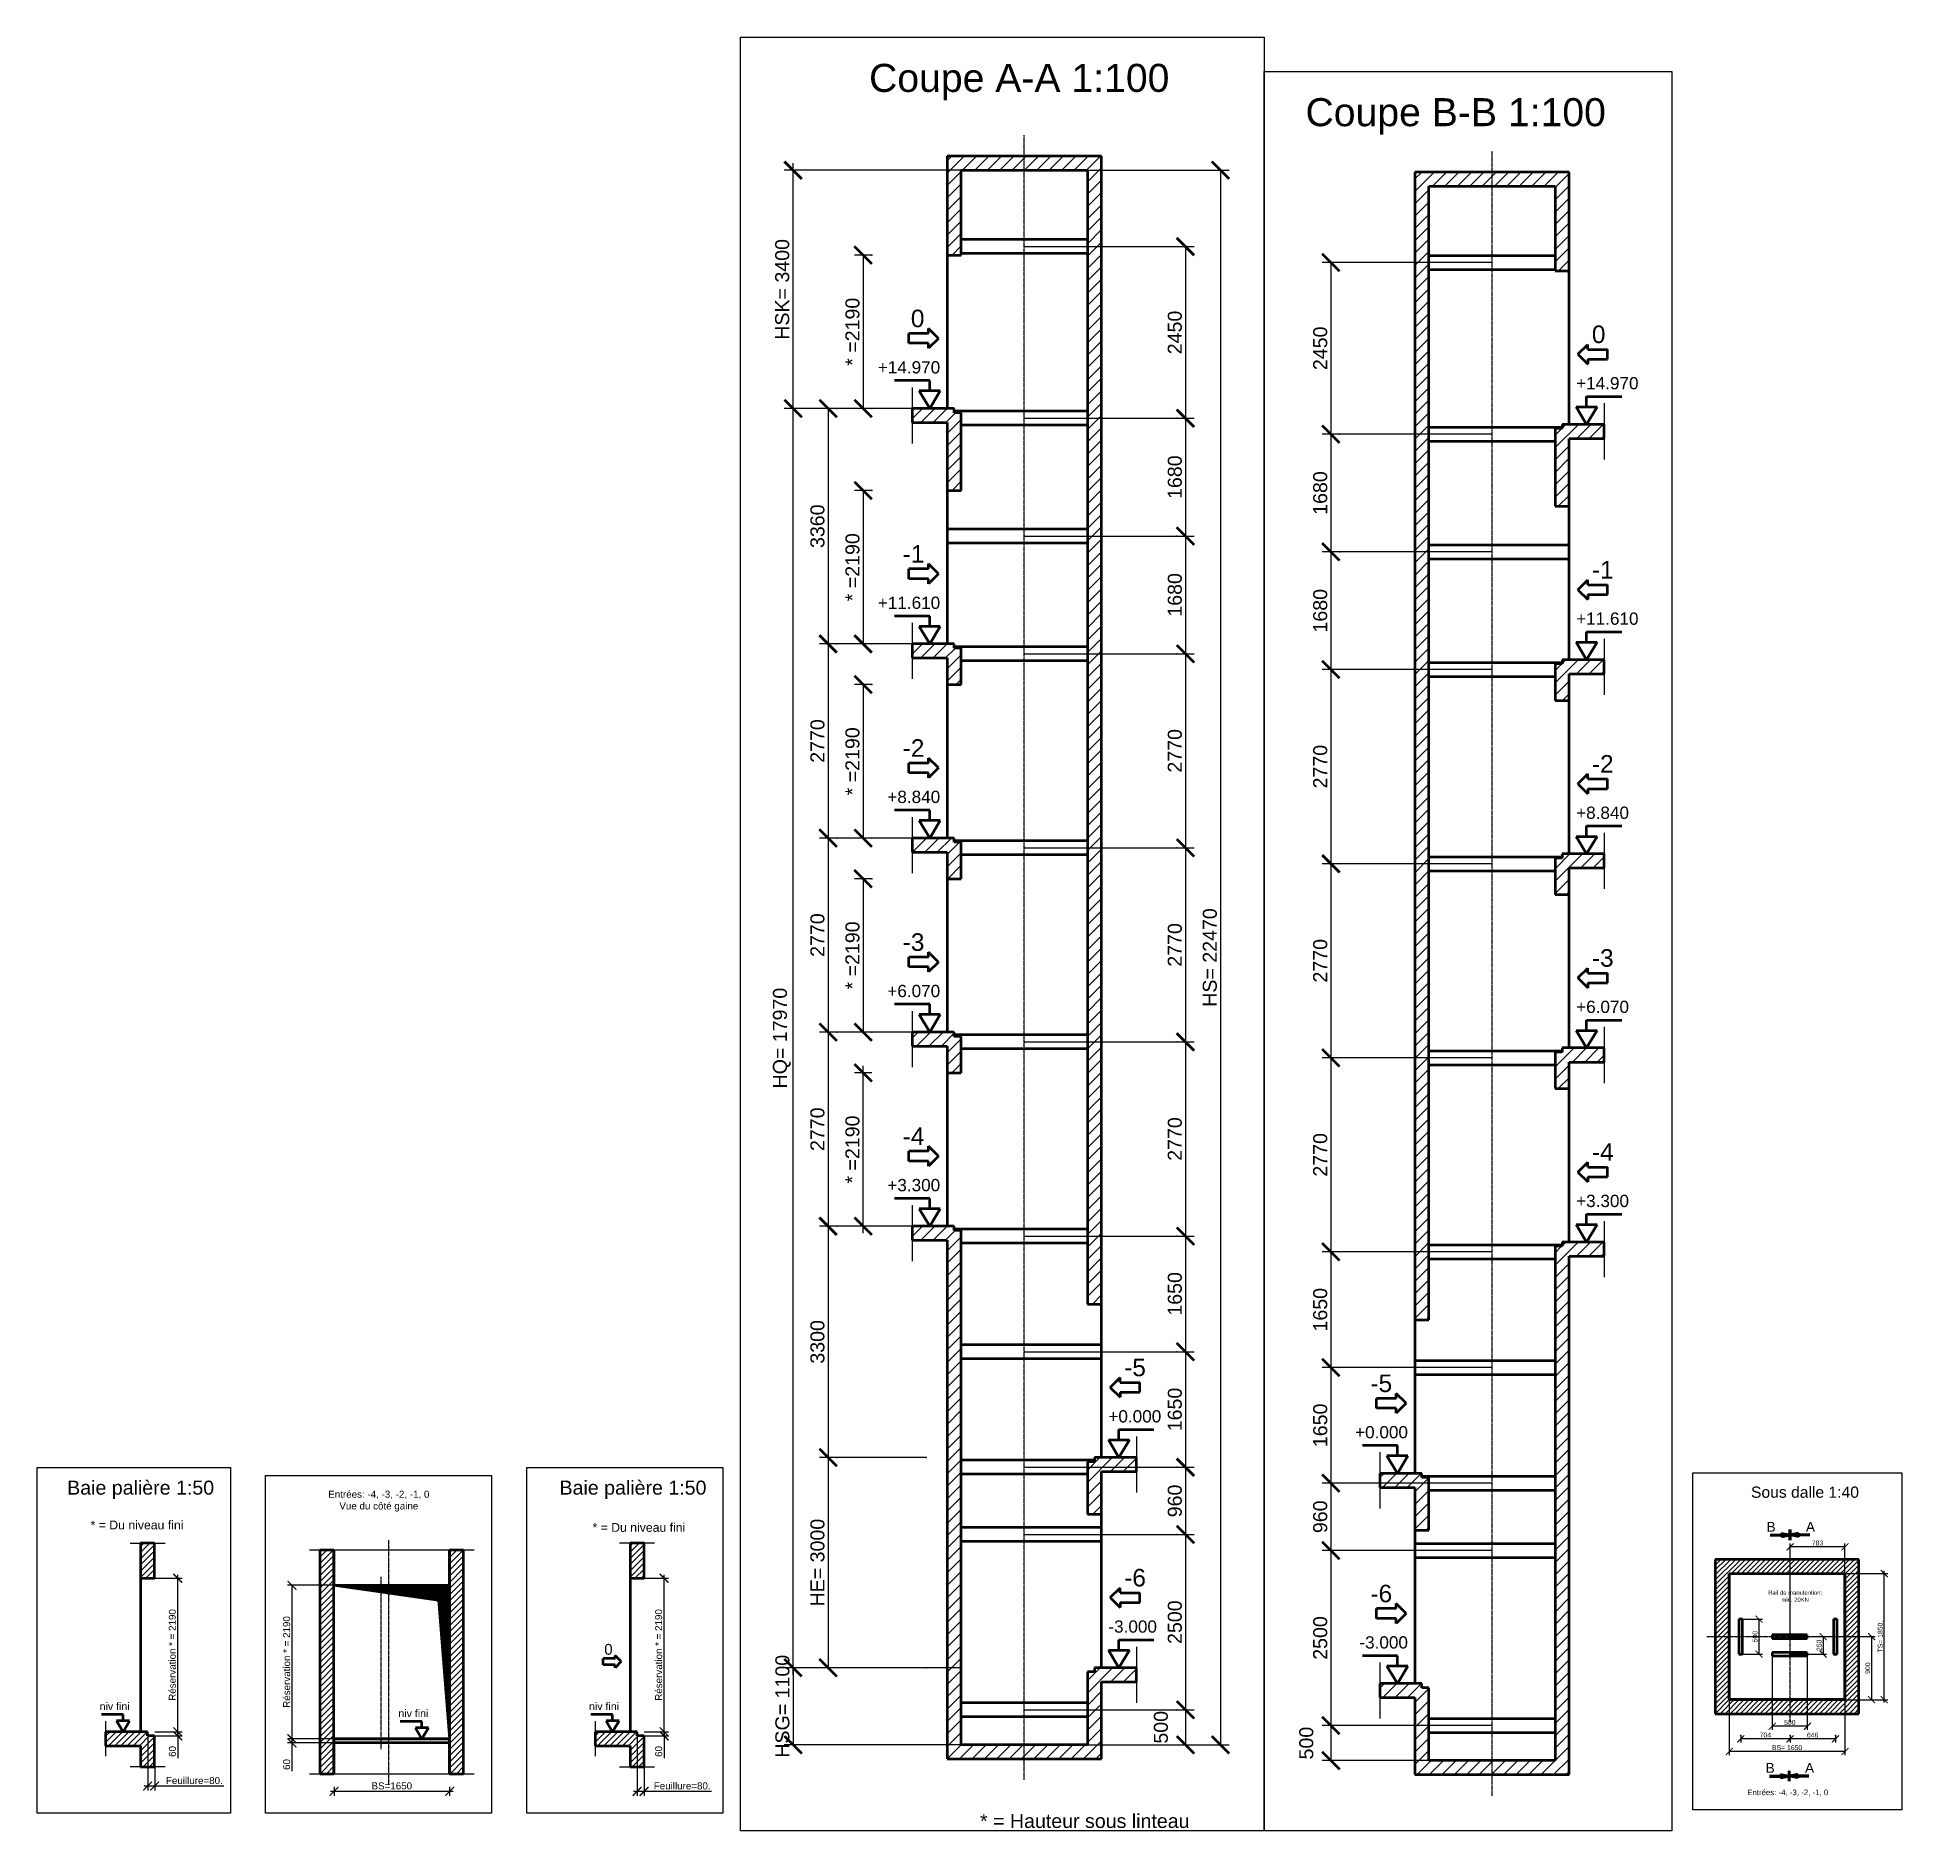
# Model space of a CAD drawing. Header units: millimetres. Extents: x -1795 to 75982, y -13206 to 25154.
# Drawn here: x 10057 to 36663, y -500 to 25094 of the extents above; entities that cross this region are included whole.
import ezdxf
from ezdxf.enums import TextEntityAlignment as Align

# ---------------------------------------------------------------- set-up
doc = ezdxf.new("R2010")
doc.units = ezdxf.units.MM
doc.linetypes.add('AM_ISO02W050', pattern=[7.5, 6, -1.5])
doc.linetypes.add('AM_ISO08W050', pattern=[18, 12, -1.5, 3, -1.5])
for name, color, linetype, lineweight in [('AM_0', 7, 'Continuous', 50), ('AM_5', 3, 'Continuous', 25), ('LDBeams-AM_0', 7, 'Continuous', 50), ('LDBeams-AM_6', 2, 'Continuous', 35), ('LDCar-AM_0', 7, 'Continuous', 50), ('LDCar-AM_4', 3, 'Continuous', 25), ('LDCar-AM_6', 2, 'Continuous', 35), ('LDShaft-AM_0', 7, 'Continuous', 50), ('LDShaft-AM_3', 6, 'AM_ISO02W050', 25), ('LDShaft-AM_4', 3, 'Continuous', 25), ('LDShaft-AM_5', 3, 'Continuous', 25), ('LDShaft-AM_6', 2, 'Continuous', 35), ('LDShaft-AM_7', 4, 'AM_ISO08W050', 25), ('LDShaft-AM_8', 1, 'Continuous', 25)]:
    doc.layers.add(name, color=color, linetype=linetype, lineweight=lineweight)
doc.layers.add('AM_VIEWS', color=1, linetype='Continuous', lineweight=25, plot=False)
doc.styles.add('LD', font='ARIALUNI.TTF')
doc.styles.get("Standard").update_dxf_attribs({"font": 'ARIALUNI.TTF'})
doc.dimstyles.new('LIFT', dxfattribs={"dimtxt": 2.5, "dimasz": 2.5, "dimexe": 1.25, "dimexo": 0, "dimgap": 0.5, "dimtad": 1, "dimdec": 0, "dimzin": 1, "dimdsep": 46, "dimtxsty": 'LD', "dimblk": 'ARCHTICK', "dimcen": 0, "dimdle": 1, "dimclrd": 3, "dimclre": 3, "dimclrt": 4, "dimadec": 0, "dimazin": 0, "dimtp": 0.1, "dimtm": 0.1, "dimtfac": 0.71, "dimtdec": 0, "dimtix": 1, "dimtmove": 0, "dimatfit": 3, "dimfxl": 1, "dimtolj": 1, "dimarcsym": 0})

msp = doc.modelspace()

# ---------------------------------------------------------------- texts
at = {"layer": 'LDCar-AM_0', "style": 'LD'}
for p in [(11374.1, 1221), (18358.2, 1221), (15637.6, 1121)]:
    msp.add_text('niv fini', height=107.97, dxfattribs=at).set_placement(p, align=Align.RIGHT)
at = {"layer": 'LDShaft-AM_0', "style": 'LD'}
for s, insert, char_height, attachment_point in [('\\fArial Unicode MS|b0|i0|u0;\\C256;Coupe A-A 1:100', (24069.7, 24193.5), 400, 8), ('\\fArial Unicode MS|b0|i0|u0;\\C256;Coupe B-B 1:100', (30298.1, 23704.2), 400, 8), ('\\fArial Unicode MS|b0|i0|u0;\\C256;Baie palière 1:50', (11531.6, 4235.5), 200, 8), ('\\fArial Unicode MS|b0|i0|u0;\\C256;Entrées: -4, -3, -2, -1, 0\\PVue du côté gaine', (14930.7, 4054.5), 100, 8), ('\\fArial Unicode MS|b0|i0|u0;\\C256;Sous dalle 1:40', (35282.7, 4249.2), 160, 8), ('\\fArial Unicode MS|b0|i0|u0;\\C256;* = Du niveau fini', (11479.8, 3798.9), 125, 8), ('\\fArial Unicode MS|b0|i0|u0;\\C256;* = Du niveau fini', (18642, 3763.6), 125, 8), ('\\fArial Unicode MS|b0|i0|u0;\\C256;Rail de manutention:\\Pmin. 20KN', (35143.2, 2766), 60, 8), ('\\fArial Unicode MS|b0|i0|u0;\\C256;Entrées: -4, -3, -2, -1, 0', (35036, 40), 80, 5), ('\\fArial Unicode MS|b0|i0|u0;\\C256; * = Hauteur sous linteau', (24966, -362.5), 200, 5)]:
    msp.add_mtext(s, dxfattribs=dict(at, insert=insert, char_height=char_height, attachment_point=attachment_point))
at = {"layer": 'LDShaft-AM_0', "insert": (18557.7, 4235.5), "char_height": 200, "width": 2250, "attachment_point": 8, "style": 'LD'}
msp.add_mtext('\\fArial Unicode MS|b0|i0|u0;\\C256;Baie palière 1:50', dxfattribs=at)

# ---------------------------------------------------------------- blocks, each defined once
blk = doc.blocks.new('LD_20150423131208_0000000E')
at = {"layer": 'LDCar-AM_4'}
blk.add_line((-1650, 600), (-2150, 600), dxfattribs=at)
blk = doc.blocks.new('LD_20150423131208_0000000F')
at = {"layer": 'LDCar-AM_4'}
blk.add_line((-2150, 3790), (-1650, 3790), dxfattribs=at)
blk = doc.blocks.new('LD_20150423131208_00000010')
at = {"layer": 'LDShaft-AM_0'}
for p, q in [((-1820, 3790), (-2000, 3790)), ((-2000, 3790), (-2000, 3290)), ((-1800, 3790), (-1820, 3790)), ((-1800, 3290), (-1800, 3790)), ((-2000, 3290), (-2000, 2152.5)), ((-2000, 3290), (-1820, 3290)), ((-1820, 3290), (-1800, 3290)), ((-2000, 2152.5), (-2000, 2127.5)), ((-2000, 2127.5), (-2000, 1100)), ((-2500, 1099.9999), (-2500, 899.9999)), ((-2000, 1099.9999), (-2500, 1099.9999)), ((-1900, 1099.9999), (-2000, 1099.9999)), ((-1900, 1040), (-1900, 1099.9999)), ((-2500, 899.9999), (-2000, 899.9999)), ((-2000, 899.9999), (-2000, 600)), ((-1800, 1040), (-1900, 1040)), ((-1800, 600), (-1800, 1040)), ((-2000, 600), (-1800, 600))]:
    blk.add_line(p, q, dxfattribs=at)
blk = doc.blocks.new('LD_20150423131208_00000012')
at = {"layer": 'LDShaft-AM_4'}
blk.add_line((-700, 150), (-700, -350.0001), dxfattribs=at)
blk = doc.blocks.new('_ArchTick')
at = {"color": 0, "linetype": 'ByBlock', "const_width": 0.15}
blk.add_lwpolyline([(-0.5, -0.5), (0.5, 0.5)], dxfattribs=at)
blk = doc.blocks.new('*D142')
at = {"layer": 'AM_5', "color": 3, "lineweight": -2, "transparency": 16777216}
for p, q in [((11632, 912), (11632, 76)), ((11732, 852), (11732, 76)), ((11582, 139), (11732, 139)), ((11732, 139), (12717, 139))]:
    blk.add_line(p, q, dxfattribs=at)
at = {"layer": 'Defpoints', "color": 0, "transparency": 16777216}
for p in [(11632, 912), (11732, 852), (11732, 139)]:
    blk.add_point(p, dxfattribs=at)
at = {"layer": 'AM_5', "color": 3, "lineweight": -2, "transparency": 16777216, "xscale": 125, "yscale": 125, "zscale": 125, "rotation": 180}
blk.add_blockref('_ArchTick', (11632, 139), dxfattribs=at)
at = {"layer": 'AM_5', "color": 3, "lineweight": -2, "transparency": 16777216, "xscale": 125, "yscale": 125, "zscale": 125}
blk.add_blockref('_ArchTick', (11732, 139), dxfattribs=at)
at = {"layer": 'AM_5', "color": 4, "transparency": 16777216, "insert": (12298, 215), "char_height": 100, "attachment_point": 5, "style": 'LD'}
blk.add_mtext('\\A1;Feuillure=80.', dxfattribs=at)
blk = doc.blocks.new('*D143')
at = {"layer": 'Defpoints', "color": 0, "transparency": 16777216}
for p in [(11532, 3102), (12061, 3102), (11732, 912)]:
    blk.add_point(p, dxfattribs=at)
at = {"layer": 'LDShaft-AM_5', "color": 3, "lineweight": -2, "transparency": 16777216}
for p, q in [((11532, 3102), (12123, 3102)), ((12061, 862), (12061, 3152)), ((11732, 912), (12123, 912))]:
    blk.add_line(p, q, dxfattribs=at)
at = {"layer": 'LDShaft-AM_5', "color": 3, "lineweight": -2, "transparency": 16777216, "xscale": 125, "yscale": 125, "zscale": 125}
for p, rotation in [((12061, 3102), 90), ((12061, 912), 270)]:
    blk.add_blockref('_ArchTick', p, dxfattribs=dict(at, rotation=rotation))
at = {"layer": 'LDShaft-AM_5', "color": 4, "transparency": 16777216, "insert": (11984, 2008), "char_height": 100, "attachment_point": 5, "rotation": 90, "style": 'LD'}
blk.add_mtext('\\A1;Réservation * = 2190', dxfattribs=at)
blk = doc.blocks.new('*D144')
at = {"layer": 'Defpoints', "color": 0, "transparency": 16777216}
for p in [(11677, 852), (11732, 912), (12061, 912)]:
    blk.add_point(p, dxfattribs=at)
at = {"layer": 'LDShaft-AM_5', "color": 3, "lineweight": -2, "transparency": 16777216}
for p, q in [((11677, 852), (12123, 852)), ((11732, 912), (12123, 912)), ((12061, 912), (12061, 802)), ((12061, 852), (12061, 534))]:
    blk.add_line(p, q, dxfattribs=at)
at = {"layer": 'LDShaft-AM_5', "color": 3, "lineweight": -2, "transparency": 16777216, "xscale": 125, "yscale": 125, "zscale": 125}
for p, rotation in [((12061, 912), 90), ((12061, 852), 270)]:
    blk.add_blockref('_ArchTick', p, dxfattribs=dict(at, rotation=rotation))
at = {"layer": 'LDShaft-AM_5', "color": 4, "transparency": 16777216, "insert": (11985, 631), "char_height": 100, "attachment_point": 5, "rotation": 90, "style": 'LD'}
blk.add_mtext('\\A1;60', dxfattribs=at)
blk = doc.blocks.new('_NONE')
blk = doc.blocks.new('LD_20150423131208_00000015')
at = {"layer": 'LDShaft-AM_8'}
for p, q in [((-2000, 3657), (-1867, 3790)), ((-2000, 3745), (-1955, 3790)), ((-2000, 3568), (-1800, 3768)), ((-2000, 3480), (-1800, 3680)), ((-2000, 3392), (-1800, 3592)), ((-2000, 3303), (-1800, 3503)), ((-1925, 3290), (-1800, 3415)), ((-1837, 3290), (-1800, 3327)), ((-2500, 947), (-2347, 1100)), ((-2500, 1036), (-2436, 1100)), ((-2459, 900), (-2259, 1100)), ((-2370, 900), (-2170, 1100)), ((-2282, 900), (-2082, 1100)), ((-2194, 900), (-1994, 1100)), ((-2105, 900), (-1905, 1100)), ((-2017, 900), (-1877, 1040)), ((-2000, 828), (-1800, 1028)), ((-2000, 740), (-1800, 940)), ((-2000, 652), (-1800, 852)), ((-1963, 600), (-1800, 763)), ((-1875, 600), (-1800, 675))]:
    blk.add_line(p, q, dxfattribs=at)
blk = doc.blocks.new('LD_20150423131208_00000016')
at = {"layer": 'LDCar-AM_4'}
blk.add_line((-2000, 18570), (350, 18570), dxfattribs=at)
blk = doc.blocks.new('LD_20150423131208_00000017')
at = {"layer": 'LDCar-AM_4'}
blk.add_line((350, 21760), (-2000, 21760), dxfattribs=at)
blk = doc.blocks.new('LD_20150423131208_00000018')
at = {"layer": 'LDShaft-AM_0'}
for p, q in [((-1650, 21760), (-1850, 21760)), ((-1850, 21760), (-1850, 18570)), ((-1650, 21760), (-1650, 21260)), ((-1650, 18570), (-1650, 21760)), ((0, 21260), (0, 21760)), ((200, 21760), (0, 21760)), ((0, 21760), (0, 18570)), ((200, 18570), (200, 21760)), ((-1650, 21260), (0, 21260)), ((-1650, 19069.9999), (-1650, 19010)), ((0, 19069.9999), (-1650, 19069.9999)), ((-1650, 19010), (-1650, 18570)), ((0, 19010), (-1650, 19010)), ((0, 19010), (0, 19069.9999)), ((0, 18570), (0, 19010)), ((-1850, 18570), (-1650, 18570)), ((0, 18570), (200, 18570))]:
    blk.add_line(p, q, dxfattribs=at)
blk = doc.blocks.new('LD_20150423131208_00000019')
at = {"layer": 'LDShaft-AM_7'}
blk.add_line((-867, 2710), (-867, 6200), dxfattribs=at)
blk = doc.blocks.new('LD_20150423131208_0000001A')
at = {"layer": 'LDShaft-AM_7'}
for p, q in [((-867, -650), (-867, 2840)), ((-977, -150), (-977, 2310))]:
    blk.add_line(p, q, dxfattribs=at)
blk = doc.blocks.new('LD_20150423131208_0000001B')
at = {"layer": 'LDShaft-AM_0'}
for p, q in [((0, 0), (-1650, 0)), ((-1650, 0), (-1650, -0.0001)), ((0, -0.0001), (0, 0)), ((-1650, -0.0001), (0, -0.0001))]:
    blk.add_line(p, q, dxfattribs=at)
blk = doc.blocks.new('LD_HOLE')
for p, q in [((-0.5, 0.5), (0.405, 0.403)), ((-0.438, 0.5), (-0.438, 0.493)), ((-0.422, 0.5), (-0.422, 0.492)), ((-0.407, 0.5), (-0.407, 0.49)), ((-0.393, 0.5), (-0.393, 0.488)), ((-0.375, 0.5), (-0.375, 0.487)), ((-0.36, 0.5), (-0.36, 0.485)), ((-0.345, 0.5), (-0.345, 0.483)), ((-0.33, 0.5), (-0.33, 0.482)), ((-0.312, 0.5), (-0.312, 0.48)), ((-0.297, 0.5), (-0.297, 0.478)), ((-0.282, 0.5), (-0.282, 0.477)), ((-0.268, 0.5), (-0.268, 0.475)), ((-0.25, 0.5), (-0.25, 0.473)), ((-0.235, 0.5), (-0.235, 0.472)), ((-0.22, 0.5), (-0.22, 0.47)), ((-0.205, 0.5), (-0.205, 0.468)), ((-0.188, 0.5), (-0.188, 0.466)), ((-0.172, 0.5), (-0.172, 0.465)), ((-0.158, 0.5), (-0.158, 0.463)), ((-0.142, 0.5), (-0.142, 0.462)), ((-0.125, 0.5), (-0.125, 0.46)), ((-0.11, 0.5), (-0.11, 0.458)), ((-0.095, 0.5), (-0.095, 0.457)), ((-0.08, 0.5), (-0.08, 0.455)), ((-0.062, 0.5), (-0.062, 0.453)), ((-0.047, 0.5), (-0.047, 0.451)), ((-0.032, 0.5), (-0.032, 0.45)), ((-0.017, 0.5), (-0.017, 0.448)), ((0, 0.5), (0, 0.446)), ((0.015, 0.5), (0.015, 0.445)), ((0.03, 0.5), (0.03, 0.443)), ((0.045, 0.5), (0.045, 0.442)), ((0.062, 0.5), (0.062, 0.44)), ((0.077, 0.5), (0.077, 0.438)), ((0.093, 0.5), (0.093, 0.436)), ((0.107, 0.5), (0.107, 0.435)), ((0.125, 0.5), (0.125, 0.433)), ((0.14, 0.5), (0.14, 0.431)), ((0.155, 0.5), (0.155, 0.43)), ((0.17, 0.5), (0.17, 0.428)), ((0.188, 0.5), (0.188, 0.426)), ((0.203, 0.5), (0.203, 0.425)), ((0.217, 0.5), (0.217, 0.423)), ((0.233, 0.5), (0.233, 0.421)), ((0.25, 0.5), (0.25, 0.42)), ((0.265, 0.5), (0.265, 0.418)), ((0.28, 0.5), (0.28, 0.416)), ((0.295, 0.5), (0.295, 0.415)), ((0.312, 0.5), (0.312, 0.413)), ((0.328, 0.5), (0.328, 0.411)), ((0.343, 0.5), (0.343, 0.41)), ((0.357, 0.5), (0.357, 0.408)), ((0.375, 0.5), (0.375, 0.406)), ((0.39, 0.5), (0.39, 0.405)), ((0.405, 0.5), (0.405, 0.399)), ((0.42, 0.5), (0.42, 0.257)), ((0.438, 0.5), (0.438, 0.091)), ((0.453, 0.5), (0.453, -0.051)), ((0.468, 0.5), (0.468, -0.192)), ((0.482, 0.5), (0.482, -0.334)), ((0.405, 0.403), (0.5, -0.5))]:
    blk.add_line(p, q)
blk = doc.blocks.new('LD_20150423131208_0000001C')
at = {"layer": 'LDCar-AM_0', "xscale": 1650, "yscale": 2190, "zscale": 1650}
blk.add_blockref('LD_HOLE', (0, 0), dxfattribs=at)
blk = doc.blocks.new('*D154')
at = {"layer": 'Defpoints', "color": 0, "transparency": 16777216}
for p in [(14291, 125), (15941, 125), (15941, 62)]:
    blk.add_point(p, dxfattribs=at)
at = {"layer": 'LDShaft-AM_5', "color": 3, "lineweight": -2, "transparency": 16777216}
for p, q in [((14241, 62), (15991, 62)), ((14291, 125), (14291, 0)), ((15941, 125), (15941, 0))]:
    blk.add_line(p, q, dxfattribs=at)
at = {"layer": 'LDShaft-AM_5', "color": 3, "lineweight": -2, "transparency": 16777216, "xscale": 125, "yscale": 125, "zscale": 125, "rotation": 180}
blk.add_blockref('_ArchTick', (14291, 62), dxfattribs=at)
at = {"layer": 'LDShaft-AM_5', "color": 3, "lineweight": -2, "transparency": 16777216, "xscale": 125, "yscale": 125, "zscale": 125}
blk.add_blockref('_ArchTick', (15941, 62), dxfattribs=at)
at = {"layer": 'LDShaft-AM_5', "color": 4, "transparency": 16777216, "insert": (15116, 139), "char_height": 100, "attachment_point": 5, "style": 'LD'}
blk.add_mtext('\\A1;BS=1650', dxfattribs=at)
blk = doc.blocks.new('*D156')
at = {"layer": 'AM_5', "color": 3, "transparency": 16777216}
for p, q in [((15941, 3002), (13628, 3002)), ((13691, 3002), (13691, 812)), ((15941, 812), (13628, 812))]:
    blk.add_line(p, q, dxfattribs=at)
for p in [(15940, 3002), (15940, 812)]:
    blk.add_point(p, dxfattribs=at)
at = {"layer": 'AM_5', "color": 3, "transparency": 16777216, "xscale": 125, "yscale": 125, "zscale": 125}
for p, rotation in [((13691, 3002), 90), ((13691, 812), 270)]:
    blk.add_blockref('_ArchTick', p, dxfattribs=dict(at, rotation=rotation))
at = {"layer": 'AM_5', "color": 4, "transparency": 16777216, "insert": (13666, 1908), "char_height": 100, "attachment_point": 8, "rotation": 90, "style": 'LD'}
blk.add_mtext('Réservation * = 2190', dxfattribs=at)
blk = doc.blocks.new('LD_20150423131208_0000001E')
at = {"layer": 'LDShaft-AM_8'}
for p, q in [((-1850, 21573), (-1663, 21760)), ((-1850, 21661), (-1751, 21760)), ((-1850, 21750), (-1840, 21760)), ((-1850, 21485), (-1650, 21685)), ((-1850, 21396), (-1650, 21596)), ((0, 21567), (193, 21760)), ((0, 21655), (105, 21760)), ((0, 21744), (16, 21760)), ((0, 21478), (200, 21678)), ((0, 21390), (200, 21590)), ((-1850, 21308), (-1650, 21508)), ((-1850, 21219), (-1650, 21419)), ((-1850, 21131), (-1650, 21331)), ((0, 21302), (200, 21502)), ((0, 21213), (200, 21413)), ((0, 21125), (200, 21325)), ((-1850, 21043), (-1650, 21243)), ((-1850, 20954), (-1650, 21154)), ((-1850, 20866), (-1650, 21066)), ((0, 21036), (200, 21236)), ((0, 20948), (200, 21148)), ((0, 20860), (200, 21060)), ((-1850, 20777), (-1650, 20977)), ((-1850, 20689), (-1650, 20889)), ((-1850, 20601), (-1650, 20801)), ((0, 20771), (200, 20971)), ((0, 20683), (200, 20883)), ((0, 20594), (200, 20794)), ((-1850, 20512), (-1650, 20712)), ((-1850, 20424), (-1650, 20624)), ((-1850, 20335), (-1650, 20535)), ((0, 20506), (200, 20706)), ((0, 20418), (200, 20618)), ((0, 20329), (200, 20529)), ((-1850, 20247), (-1650, 20447)), ((-1850, 20159), (-1650, 20359)), ((-1850, 20070), (-1650, 20270)), ((0, 20241), (200, 20441)), ((0, 20153), (200, 20353)), ((0, 20064), (200, 20264)), ((-1850, 19982), (-1650, 20182)), ((-1850, 19894), (-1650, 20094)), ((-1850, 19805), (-1650, 20005)), ((0, 19976), (200, 20176)), ((0, 19887), (200, 20087)), ((0, 19799), (200, 19999)), ((-1850, 19717), (-1650, 19917)), ((-1850, 19628), (-1650, 19828)), ((-1850, 19540), (-1650, 19740)), ((0, 19711), (200, 19911)), ((0, 19622), (200, 19822)), ((0, 19534), (200, 19734)), ((-1850, 19452), (-1650, 19652)), ((-1850, 19363), (-1650, 19563)), ((-1850, 19275), (-1650, 19475)), ((0, 19445), (200, 19645)), ((0, 19357), (200, 19557)), ((0, 19269), (200, 19469)), ((-1850, 19186), (-1650, 19386)), ((-1850, 19098), (-1650, 19298)), ((-1850, 19010), (-1650, 19210)), ((0, 19180), (200, 19380)), ((0, 19092), (200, 19292)), ((0, 19003), (200, 19203)), ((-1850, 18921), (-1650, 19121)), ((-1850, 18833), (-1650, 19033)), ((-1850, 18744), (-1650, 18944)), ((0, 18915), (200, 19115)), ((0, 18827), (200, 19027)), ((0, 18738), (200, 18938)), ((-1850, 18656), (-1650, 18856)), ((-1848, 18570), (-1650, 18768)), ((-1759, 18570), (-1650, 18679)), ((0, 18650), (200, 18850)), ((8, 18570), (200, 18762)), ((97, 18570), (200, 18673)), ((-1671, 18570), (-1650, 18591)), ((185, 18570), (200, 18585))]:
    blk.add_line(p, q, dxfattribs=at)
blk = doc.blocks.new('LD_ENTRY_FLOOR_L')
for p, q in [((-150, 250), (0, 0)), ((0, 0), (150, 250))]:
    blk.add_line(p, q)
at = {"layer": 'AM_0'}
for p, q in [((0, 398), (-500, 398)), ((0, 250), (0, 398)), ((150, 250), (-150, 250))]:
    blk.add_line(p, q, dxfattribs=at)
blk = doc.blocks.new('*D663')
at = {"layer": 'Defpoints', "color": 0, "transparency": 16777216}
for p in [(13691, 812), (14680, 812), (14596, 752)]:
    blk.add_point(p, dxfattribs=at)
at = {"layer": 'LDShaft-AM_5', "color": 3, "lineweight": -2, "transparency": 16777216}
for p, q in [((14680, 812), (13628, 812)), ((13691, 812), (13691, 703)), ((14596, 752), (13628, 752)), ((13691, 752), (13691, 348))]:
    blk.add_line(p, q, dxfattribs=at)
at = {"layer": 'LDShaft-AM_5', "color": 3, "lineweight": -2, "transparency": 16777216, "xscale": 125, "yscale": 125, "zscale": 125}
for p, rotation in [((13691, 812), 90), ((13691, 752), 270)]:
    blk.add_blockref('_ArchTick', p, dxfattribs=dict(at, rotation=rotation))
at = {"layer": 'LDShaft-AM_5', "color": 4, "transparency": 16777216, "insert": (13615, 445), "char_height": 100, "attachment_point": 5, "rotation": 90, "style": 'LD'}
blk.add_mtext('\\A1;60', dxfattribs=at)
blk = doc.blocks.new('LD_20150423131208_0000001F')
at = {"layer": 'LDCar-AM_4'}
blk.add_line((-350, 18570), (150, 18570), dxfattribs=at)
blk = doc.blocks.new('LD_20150423131208_00000020')
at = {"layer": 'LDCar-AM_4'}
blk.add_line((150, 21760), (-350, 21760), dxfattribs=at)
blk = doc.blocks.new('LD_20150423131208_00000021')
at = {"layer": 'LDShaft-AM_0'}
for p, q in [((-20, 21760), (-200, 21760)), ((-200, 21760), (-200, 21260)), ((0, 21760), (-20, 21760)), ((0, 21260), (0, 21760)), ((-200, 21260), (-200, 19070)), ((-200, 21260), (-20, 21260)), ((-20, 21260), (0, 21260)), ((-700, 19069.9999), (-700, 18869.9999)), ((-200, 19069.9999), (-700, 19069.9999)), ((-100, 19069.9999), (-200, 19069.9999)), ((-100, 19010), (-100, 19069.9999)), ((-20, 19010), (-100, 19010)), ((0, 19010), (-20, 19010)), ((0, 18570), (0, 19010)), ((-700, 18869.9999), (-200, 18869.9999)), ((-200, 18869.9999), (-200, 18570)), ((-200, 18570), (-20, 18570)), ((-20, 18570), (0, 18570))]:
    blk.add_line(p, q, dxfattribs=at)
blk = doc.blocks.new('LD_20150423131208_00000022')
at = {"layer": 'LDShaft-AM_4'}
blk.add_line((-700, 150), (-700, -350.0001), dxfattribs=at)
blk = doc.blocks.new('*D163')
at = {"layer": 'AM_5', "color": 3, "lineweight": -2, "transparency": 16777216}
for p, q in [((18616, 912), (18616, 0)), ((18716, 852), (18716, 0)), ((18566, 62), (18716, 62)), ((18716, 62), (19679, 62))]:
    blk.add_line(p, q, dxfattribs=at)
at = {"layer": 'Defpoints', "color": 0, "transparency": 16777216}
for p in [(18616, 912), (18716, 852), (18716, 62)]:
    blk.add_point(p, dxfattribs=at)
at = {"layer": 'AM_5', "color": 3, "lineweight": -2, "transparency": 16777216, "xscale": 125, "yscale": 125, "zscale": 125, "rotation": 180}
blk.add_blockref('_ArchTick', (18616, 62), dxfattribs=at)
at = {"layer": 'AM_5', "color": 3, "lineweight": -2, "transparency": 16777216, "xscale": 125, "yscale": 125, "zscale": 125}
blk.add_blockref('_ArchTick', (18716, 62), dxfattribs=at)
at = {"layer": 'AM_5', "color": 4, "transparency": 16777216, "insert": (19260, 139), "char_height": 100, "attachment_point": 5, "style": 'LD'}
blk.add_mtext('\\A1;Feuillure=80.', dxfattribs=at)
blk = doc.blocks.new('*D164')
at = {"layer": 'Defpoints', "color": 0, "transparency": 16777216}
for p in [(18516, 3102), (19001, 3102), (18716, 912)]:
    blk.add_point(p, dxfattribs=at)
at = {"layer": 'LDShaft-AM_5', "color": 3, "lineweight": -2, "transparency": 16777216}
for p, q in [((18516, 3102), (19063, 3102)), ((19001, 862), (19001, 3152)), ((18716, 912), (19063, 912))]:
    blk.add_line(p, q, dxfattribs=at)
at = {"layer": 'LDShaft-AM_5', "color": 3, "lineweight": -2, "transparency": 16777216, "xscale": 125, "yscale": 125, "zscale": 125}
for p, rotation in [((19001, 3102), 90), ((19001, 912), 270)]:
    blk.add_blockref('_ArchTick', p, dxfattribs=dict(at, rotation=rotation))
at = {"layer": 'LDShaft-AM_5', "color": 4, "transparency": 16777216, "insert": (18924, 2008), "char_height": 100, "attachment_point": 5, "rotation": 90, "style": 'LD'}
blk.add_mtext('\\A1;Réservation * = 2190', dxfattribs=at)
blk = doc.blocks.new('*D165')
at = {"layer": 'Defpoints', "color": 0, "transparency": 16777216}
for p in [(18661, 852), (18716, 912), (19001, 912)]:
    blk.add_point(p, dxfattribs=at)
at = {"layer": 'LDShaft-AM_5', "color": 3, "lineweight": -2, "transparency": 16777216}
for p, q in [((18661, 852), (19063, 852)), ((18716, 912), (19063, 912)), ((19001, 912), (19001, 802)), ((19001, 852), (19001, 534))]:
    blk.add_line(p, q, dxfattribs=at)
at = {"layer": 'LDShaft-AM_5', "color": 3, "lineweight": -2, "transparency": 16777216, "xscale": 125, "yscale": 125, "zscale": 125}
for p, rotation in [((19001, 912), 90), ((19001, 852), 270)]:
    blk.add_blockref('_ArchTick', p, dxfattribs=dict(at, rotation=rotation))
at = {"layer": 'LDShaft-AM_5', "color": 4, "transparency": 16777216, "insert": (18925, 631), "char_height": 100, "attachment_point": 5, "rotation": 90, "style": 'LD'}
blk.add_mtext('\\A1;60', dxfattribs=at)
blk = doc.blocks.new('LD_ENTRY_L')
for p, q in [((-422, -70), (-422, 70)), ((-141, 70), (-422, 70)), ((0, 0), (-141, 141)), ((-141, 70), (-141, 141)), ((0, 0), (-141, -141)), ((-141, -70), (-422, -70)), ((-141, -141), (-141, -70))]:
    blk.add_line(p, q)
blk = doc.blocks.new('LD_20150423131208_00000024')
at = {"layer": 'LDCar-AM_0', "xscale": 0.617, "yscale": 0.617, "zscale": 0.617}
blk.add_blockref('LD_ENTRY_L', (0, 0), dxfattribs=at)
at = {"layer": 'LDCar-AM_0', "style": 'LD'}
blk.add_text('0', height=154.25, dxfattribs=at).set_placement((-123.4, 98.72), align=Align.RIGHT)
blk = doc.blocks.new('LD_20150423131208_00000026')
at = {"layer": 'LDShaft-AM_8'}
for p, q in [((-200, 21632), (-72, 21760)), ((-200, 21720), (-160, 21760)), ((-200, 21544), (0, 21744)), ((-200, 21455), (0, 21655)), ((-200, 21367), (0, 21567)), ((-200, 21278), (0, 21478)), ((-130, 21260), (0, 21390)), ((-42, 21260), (0, 21302)), ((-700, 18922), (-552, 19070)), ((-700, 19011), (-641, 19070)), ((-664, 18870), (-464, 19070)), ((-575, 18870), (-375, 19070)), ((-487, 18870), (-287, 19070)), ((-399, 18870), (-199, 19070)), ((-310, 18870), (-110, 19070)), ((-222, 18870), (-82, 19010)), ((-200, 18803), (0, 19003)), ((-200, 18715), (0, 18915)), ((-200, 18627), (0, 18827)), ((-168, 18570), (0, 18738)), ((-80, 18570), (0, 18650))]:
    blk.add_line(p, q, dxfattribs=at)
blk = doc.blocks.new('LD_20150423131208_0000002B')
at = {"layer": 'LDShaft-AM_8'}
for p, q in [((-200, 22427), (43, 22670)), ((-200, 22604), (-134, 22670)), ((19, 22470), (219, 22670)), ((196, 22470), (396, 22670)), ((373, 22470), (573, 22670)), ((550, 22470), (750, 22670)), ((726, 22470), (926, 22670)), ((903, 22470), (1103, 22670)), ((1080, 22470), (1280, 22670)), ((1257, 22470), (1457, 22670)), ((1434, 22470), (1634, 22670)), ((1610, 22470), (1810, 22670)), ((1787, 22470), (1987, 22670)), ((-200, 22251), (0, 22451)), ((1800, 22306), (2000, 22506)), ((-200, 22074), (0, 22274)), ((-200, 21897), (0, 22097)), ((1800, 22129), (2000, 22329)), ((1800, 21953), (2000, 22153)), ((-200, 21720), (0, 21920)), ((1800, 21776), (2000, 21976)), ((-200, 21544), (0, 21744)), ((-200, 21367), (0, 21567)), ((1800, 21599), (2000, 21799)), ((1800, 21422), (2000, 21622)), ((-130, 21260), (0, 21390)), ((1800, 21245), (2000, 21445)), ((1800, 21069), (2000, 21269)), ((1800, 20892), (2000, 21092)), ((1800, 20715), (2000, 20915)), ((1800, 20538), (2000, 20738)), ((1800, 20362), (2000, 20562)), ((1800, 20185), (2000, 20385)), ((1800, 20008), (2000, 20208)), ((1800, 19831), (2000, 20031)), ((1800, 19654), (2000, 19854)), ((1800, 19478), (2000, 19678)), ((1800, 19301), (2000, 19501)), ((1800, 19124), (2000, 19324)), ((-700, 18922), (-552, 19070)), ((-575, 18870), (-375, 19070)), ((-399, 18870), (-199, 19070)), ((-222, 18870), (-82, 19010)), ((-200, 18715), (0, 18915)), ((1800, 18947), (2000, 19147)), ((1800, 18771), (2000, 18971)), ((-200, 18538), (0, 18738)), ((1800, 18594), (2000, 18794)), ((-200, 18362), (0, 18562)), ((-200, 18185), (0, 18385)), ((1800, 18417), (2000, 18617)), ((1800, 18240), (2000, 18440)), ((-200, 18008), (0, 18208)), ((1800, 18063), (2000, 18263)), ((-131, 17900), (0, 18031)), ((1800, 17887), (2000, 18087)), ((1800, 17710), (2000, 17910)), ((1800, 17533), (2000, 17733)), ((1800, 17356), (2000, 17556)), ((1800, 17180), (2000, 17380)), ((1800, 17003), (2000, 17203)), ((1800, 16826), (2000, 17026)), ((1800, 16649), (2000, 16849)), ((1800, 16472), (2000, 16672)), ((1800, 16296), (2000, 16496)), ((1800, 16119), (2000, 16319)), ((1800, 15942), (2000, 16142)), ((1800, 15765), (2000, 15965)), ((-700, 15563), (-553, 15710)), ((-577, 15510), (-377, 15710)), ((-400, 15510), (-200, 15710)), ((1800, 15589), (2000, 15789)), ((-223, 15510), (-83, 15650)), ((-200, 15356), (0, 15556)), ((1800, 15412), (2000, 15612)), ((1800, 15235), (2000, 15435)), ((-200, 15180), (0, 15380)), ((-73, 15130), (0, 15203)), ((1800, 15058), (2000, 15258)), ((1800, 14881), (2000, 15081)), ((1800, 14705), (2000, 14905)), ((1800, 14528), (2000, 14728)), ((1800, 14351), (2000, 14551)), ((1800, 14174), (2000, 14374)), ((1800, 13998), (2000, 14198)), ((1800, 13821), (2000, 14021)), ((1800, 13644), (2000, 13844)), ((1800, 13467), (2000, 13667)), ((1800, 13290), (2000, 13490)), ((1800, 13114), (2000, 13314)), ((1800, 12937), (2000, 13137)), ((-700, 12912), (-672, 12940)), ((-695, 12740), (-495, 12940)), ((-518, 12740), (-318, 12940)), ((-341, 12740), (-141, 12940)), ((-200, 12705), (-25, 12880)), ((1800, 12760), (2000, 12960)), ((1800, 12583), (2000, 12783)), ((-200, 12528), (0, 12728)), ((-191, 12360), (0, 12551)), ((1800, 12407), (2000, 12607)), ((-14, 12360), (0, 12374)), ((1800, 12230), (2000, 12430)), ((1800, 12053), (2000, 12253)), ((1800, 11876), (2000, 12076)), ((1800, 11699), (2000, 11899)), ((1800, 11523), (2000, 11723)), ((1800, 11346), (2000, 11546)), ((1800, 11169), (2000, 11369)), ((1800, 10992), (2000, 11192)), ((1800, 10816), (2000, 11016)), ((1800, 10639), (2000, 10839)), ((1800, 10462), (2000, 10662)), ((1800, 10285), (2000, 10485)), ((-700, 10083), (-613, 10170)), ((-637, 9970), (-437, 10170)), ((-460, 9970), (-260, 10170)), ((-283, 9970), (-100, 10153)), ((1800, 10109), (2000, 10309)), ((1800, 9932), (2000, 10132)), ((-200, 9876), (0, 10076)), ((-200, 9699), (0, 9899)), ((1800, 9755), (2000, 9955)), ((-133, 9590), (0, 9723)), ((1800, 9578), (2000, 9778)), ((1800, 9401), (2000, 9601)), ((1800, 9225), (2000, 9425)), ((1800, 9048), (2000, 9248)), ((1800, 8871), (2000, 9071)), ((1800, 8694), (2000, 8894)), ((1800, 8518), (2000, 8718)), ((1800, 8341), (2000, 8541)), ((1800, 8164), (2000, 8364)), ((1800, 7987), (2000, 8187)), ((1800, 7810), (2000, 8010)), ((1800, 7634), (2000, 7834)), ((1800, 7457), (2000, 7657)), ((1800, 7280), (2000, 7480)), ((-700, 7255), (-555, 7400)), ((-578, 7200), (-378, 7400)), ((-401, 7200), (-201, 7400)), ((-225, 7200), (-85, 7340)), ((-200, 7048), (0, 7248)), ((1800, 7103), (2000, 7303)), ((-200, 6871), (0, 7071)), ((1800, 6927), (2000, 7127)), ((1800, 6750), (2000, 6950)), ((-200, 6694), (0, 6894)), ((-200, 6518), (0, 6718)), ((1800, 6573), (2000, 6773)), ((-200, 6341), (0, 6541)), ((1800, 6396), (2000, 6596)), ((1871, 6290), (2000, 6419)), ((-200, 6164), (0, 6364)), ((-200, 5987), (0, 6187)), ((-200, 5810), (0, 6010)), ((-200, 5634), (0, 5834)), ((-200, 5457), (0, 5657)), ((-200, 5280), (0, 5480)), ((-200, 5103), (0, 5303)), ((-200, 4927), (0, 5127)), ((-200, 4750), (0, 4950)), ((-200, 4573), (0, 4773)), ((-200, 4396), (0, 4596)), ((-200, 4219), (0, 4419)), ((-200, 4043), (0, 4243)), ((-200, 3866), (0, 4066)), ((1800, 3745), (2155, 4100)), ((1800, 3921), (1979, 4100)), ((2132, 3900), (2332, 4100)), ((2309, 3900), (2500, 4091)), ((-200, 3689), (0, 3889)), ((1800, 3568), (2000, 3768)), ((2486, 3900), (2500, 3914)), ((-200, 3512), (0, 3712)), ((-200, 3336), (0, 3536)), ((1800, 3391), (2000, 3591)), ((-200, 3159), (0, 3359)), ((1876, 3290), (2000, 3414)), ((-200, 2982), (0, 3182)), ((-200, 2805), (0, 3005)), ((-200, 2628), (0, 2828)), ((-200, 2452), (0, 2652)), ((-200, 2275), (0, 2475)), ((-200, 2098), (0, 2298)), ((-200, 1921), (0, 2121)), ((-200, 1745), (0, 1945)), ((-200, 1568), (0, 1768)), ((-200, 1391), (0, 1591)), ((-200, 1214), (0, 1414)), ((-200, 1037), (0, 1237)), ((1800, 739), (2161, 1100)), ((1800, 916), (1984, 1100)), ((2137, 900), (2337, 1100)), ((2314, 900), (2500, 1086)), ((-200, 861), (0, 1061)), ((-200, 684), (0, 884)), ((2491, 900), (2500, 909)), ((-200, 507), (0, 707)), ((1800, 563), (2000, 763)), ((1800, 386), (2000, 586)), ((-200, 330), (0, 530)), ((-200, 154), (0, 354)), ((1800, 209), (2000, 409)), ((-200, -23), (0, 177)), ((-200, -200), (0, 0)), ((-200, -200), (0, 0)), ((-23, -200), (177, 0)), ((330, -200), (530, 0)), ((507, -200), (707, 0)), ((684, -200), (884, 0)), ((1214, -200), (1414, 0)), ((1391, -200), (1591, 0)), ((1568, -200), (1768, 0)), ((1745, -200), (2000, 55)), ((1800, 32), (2000, 232)), ((154, -200), (354, 0)), ((861, -200), (1061, 0)), ((1037, -200), (1237, 0)), ((1921, -200), (2000, -121))]:
    blk.add_line(p, q, dxfattribs=at)
blk = doc.blocks.new('*D177')
at = {"layer": 'LDShaft-AM_5', "color": 3, "transparency": 16777216}
for p, q in [((22742, 4826), (21217, 4826)), ((21342, 4826), (21342, 1826)), ((22742, 1826), (21217, 1826))]:
    blk.add_line(p, q, dxfattribs=at)
for p in [(22741, 4826), (22741, 1826)]:
    blk.add_point(p, dxfattribs=at)
at = {"layer": 'LDShaft-AM_5', "color": 3, "transparency": 16777216, "xscale": 250, "yscale": 250, "zscale": 250}
for p, rotation in [((21342, 4826), 90), ((21342, 1826), 270)]:
    blk.add_blockref('_ArchTick', p, dxfattribs=dict(at, rotation=rotation))
at = {"layer": 'LDShaft-AM_5', "color": 4, "transparency": 16777216, "insert": (21292, 3326), "char_height": 200, "attachment_point": 8, "rotation": 90, "style": 'LD'}
blk.add_mtext('HE= 3000', dxfattribs=at)
blk = doc.blocks.new('*D178')
at = {"layer": 'LDShaft-AM_5', "color": 3, "transparency": 16777216}
for p, q in [((21467, 8126), (21217, 8126)), ((21342, 8126), (21342, 4826)), ((21467, 4826), (21217, 4826))]:
    blk.add_line(p, q, dxfattribs=at)
for p in [(21466, 8126), (21466, 4826)]:
    blk.add_point(p, dxfattribs=at)
at = {"layer": 'LDShaft-AM_5', "color": 3, "transparency": 16777216, "xscale": 250, "yscale": 250, "zscale": 250}
for p, rotation in [((21342, 8126), 90), ((21342, 4826), 270)]:
    blk.add_blockref('_ArchTick', p, dxfattribs=dict(at, rotation=rotation))
at = {"layer": 'LDShaft-AM_5', "color": 4, "transparency": 16777216, "insert": (21292, 6476), "char_height": 200, "attachment_point": 8, "rotation": 90, "style": 'LD'}
blk.add_mtext('3300', dxfattribs=at)
blk = doc.blocks.new('*D179')
at = {"layer": 'LDShaft-AM_5', "color": 3, "transparency": 16777216}
for p, q in [((21467, 10896), (21217, 10896)), ((21342, 10896), (21342, 8126)), ((22742, 8126), (21217, 8126))]:
    blk.add_line(p, q, dxfattribs=at)
for p in [(21466, 10896), (22741, 8126)]:
    blk.add_point(p, dxfattribs=at)
at = {"layer": 'LDShaft-AM_5', "color": 3, "transparency": 16777216, "xscale": 250, "yscale": 250, "zscale": 250}
for p, rotation in [((21342, 10896), 90), ((21342, 8126), 270)]:
    blk.add_blockref('_ArchTick', p, dxfattribs=dict(at, rotation=rotation))
at = {"layer": 'LDShaft-AM_5', "color": 4, "transparency": 16777216, "insert": (21292, 9511), "char_height": 200, "attachment_point": 8, "rotation": 90, "style": 'LD'}
blk.add_mtext('2770', dxfattribs=at)
blk = doc.blocks.new('*D180')
at = {"layer": 'LDShaft-AM_5', "color": 3, "transparency": 16777216}
for p, q in [((21467, 13666), (21217, 13666)), ((21342, 13666), (21342, 10896)), ((22742, 10896), (21217, 10896))]:
    blk.add_line(p, q, dxfattribs=at)
for p in [(21466, 13666), (22741, 10896)]:
    blk.add_point(p, dxfattribs=at)
at = {"layer": 'LDShaft-AM_5', "color": 3, "transparency": 16777216, "xscale": 250, "yscale": 250, "zscale": 250}
for p, rotation in [((21342, 13666), 90), ((21342, 10896), 270)]:
    blk.add_blockref('_ArchTick', p, dxfattribs=dict(at, rotation=rotation))
at = {"layer": 'LDShaft-AM_5', "color": 4, "transparency": 16777216, "insert": (21292, 12281), "char_height": 200, "attachment_point": 8, "rotation": 90, "style": 'LD'}
blk.add_mtext('2770', dxfattribs=at)
blk = doc.blocks.new('*D181')
at = {"layer": 'LDShaft-AM_5', "color": 3, "transparency": 16777216}
for p, q in [((21467, 16436), (21217, 16436)), ((21342, 16436), (21342, 13666)), ((22742, 13666), (21217, 13666))]:
    blk.add_line(p, q, dxfattribs=at)
for p in [(21466, 16436), (22741, 13666)]:
    blk.add_point(p, dxfattribs=at)
at = {"layer": 'LDShaft-AM_5', "color": 3, "transparency": 16777216, "xscale": 250, "yscale": 250, "zscale": 250}
for p, rotation in [((21342, 16436), 90), ((21342, 13666), 270)]:
    blk.add_blockref('_ArchTick', p, dxfattribs=dict(at, rotation=rotation))
at = {"layer": 'LDShaft-AM_5', "color": 4, "transparency": 16777216, "insert": (21292, 15051), "char_height": 200, "attachment_point": 8, "rotation": 90, "style": 'LD'}
blk.add_mtext('2770', dxfattribs=at)
blk = doc.blocks.new('*D182')
at = {"layer": 'LDShaft-AM_5', "color": 3, "transparency": 16777216}
for p, q in [((21467, 19796), (21217, 19796)), ((21342, 19796), (21342, 16436)), ((22742, 16436), (21217, 16436))]:
    blk.add_line(p, q, dxfattribs=at)
for p in [(21466, 19796), (22741, 16436)]:
    blk.add_point(p, dxfattribs=at)
at = {"layer": 'LDShaft-AM_5', "color": 3, "transparency": 16777216, "xscale": 250, "yscale": 250, "zscale": 250}
for p, rotation in [((21342, 19796), 90), ((21342, 16436), 270)]:
    blk.add_blockref('_ArchTick', p, dxfattribs=dict(at, rotation=rotation))
at = {"layer": 'LDShaft-AM_5', "color": 4, "transparency": 16777216, "insert": (21292, 18116), "char_height": 200, "attachment_point": 8, "rotation": 90, "style": 'LD'}
blk.add_mtext('3360', dxfattribs=at)
blk = doc.blocks.new('LD_20150423131208_0000002C')
at = {"layer": 'LDShaft-AM_0'}
for p, q in [((-20, 22670), (-200, 22670)), ((-200, 22670), (-200, 21260)), ((0, 22670), (-20, 22670)), ((1800, 22670), (0, 22670)), ((1820, 22670), (1800, 22670)), ((2000, 22670), (1820, 22670)), ((2000, 6290), (2000, 22670)), ((0, 22470), (1800, 22470)), ((0, 21260), (0, 22470)), ((1800, 22470), (1800, 6290)), ((-200, 21260), (-200, 19070)), ((-200, 21260), (-20, 21260)), ((-20, 21260), (0, 21260)), ((-700, 19069.9999), (-700, 18869.9999)), ((-200, 19069.9999), (-700, 19069.9999)), ((-100, 19069.9999), (-200, 19069.9999)), ((-100, 19010), (-100, 19069.9999)), ((-20, 19010), (-100, 19010)), ((0, 19010), (-20, 19010)), ((0, 17900), (0, 19010)), ((-700, 18869.9999), (-200, 18869.9999)), ((-200, 18869.9999), (-200, 17900)), ((-200, 17900), (-200, 15710)), ((-200, 17900), (-20, 17900)), ((-20, 17900), (0, 17900)), ((-700, 15709.9999), (-700, 15509.9999)), ((-200, 15709.9999), (-700, 15709.9999)), ((-100, 15709.9999), (-200, 15709.9999)), ((-100, 15650), (-100, 15709.9999)), ((-700, 15509.9999), (-200, 15509.9999)), ((-200, 15509.9999), (-200, 15130)), ((-20, 15650), (-100, 15650)), ((0, 15650), (-20, 15650)), ((0, 15130), (0, 15650)), ((-200, 15130), (-200, 12940)), ((-200, 15130), (-20, 15130)), ((-20, 15130), (0, 15130)), ((-700, 12939.9999), (-700, 12739.9999)), ((-200, 12939.9999), (-700, 12939.9999)), ((-100, 12939.9999), (-200, 12939.9999)), ((-100, 12880), (-100, 12939.9999)), ((-20, 12880), (-100, 12880)), ((0, 12880), (-20, 12880)), ((0, 12360), (0, 12880)), ((-700, 12739.9999), (-200, 12739.9999)), ((-200, 12739.9999), (-200, 12360)), ((-200, 12360), (-200, 10170)), ((-200, 12360), (-20, 12360)), ((-20, 12360), (0, 12360)), ((-700, 10169.9999), (-700, 9969.9999)), ((-200, 10169.9999), (-700, 10169.9999)), ((-100, 10169.9999), (-200, 10169.9999)), ((-100, 10110), (-100, 10169.9999)), ((-700, 9969.9999), (-200, 9969.9999)), ((-200, 9969.9999), (-200, 9590)), ((-20, 10110), (-100, 10110)), ((0, 10110), (-20, 10110)), ((0, 9590), (0, 10110)), ((-200, 9590), (-200, 7400)), ((-200, 9590), (-20, 9590)), ((-20, 9590), (0, 9590)), ((-700, 7399.9999), (-700, 7199.9999)), ((-200, 7399.9999), (-700, 7399.9999)), ((-700, 7199.9999), (-200, 7199.9999)), ((-100, 7399.9999), (-200, 7399.9999)), ((-200, 7199.9999), (-200, -200)), ((-100, 7340), (-100, 7399.9999)), ((-20, 7340), (-100, 7340)), ((0, 7340), (-20, 7340)), ((0, 0), (0, 7340)), ((1800, 6290), (1820, 6290)), ((1820, 6290), (2000, 6290)), ((2000, 4100), (2000, 6290)), ((1800, 4040), (1800, 3290)), ((1820, 4040), (1800, 4040)), ((1900, 4040), (1820, 4040)), ((1900, 4099.9999), (1900, 4040)), ((2000, 4099.9999), (1900, 4099.9999)), ((2500, 4099.9999), (2000, 4099.9999)), ((2500, 3899.9999), (2500, 4099.9999)), ((2000, 3899.9999), (2500, 3899.9999)), ((2000, 3290), (2000, 3899.9999)), ((1800, 3290), (1820, 3290)), ((1820, 3290), (2000, 3290)), ((2000, 1100), (2000, 3290)), ((1900, 1099.9999), (1900, 1040)), ((2000, 1099.9999), (1900, 1099.9999)), ((2500, 1099.9999), (2000, 1099.9999)), ((2500, 899.9999), (2500, 1099.9999)), ((1800, 1040), (1800, 0)), ((1820, 1040), (1800, 1040)), ((1900, 1040), (1820, 1040)), ((2000, 899.9999), (2500, 899.9999)), ((2000, 0), (2000, 899.9999)), ((1800, 0), (0, 0)), ((-200, -200), (-20, -200)), ((-20, -200), (0, -200)), ((0, -200), (2000, -200)), ((2000, -200), (2000, 0))]:
    blk.add_line(p, q, dxfattribs=at)
blk = doc.blocks.new('*D184')
at = {"layer": 'LDShaft-AM_5', "color": 3, "transparency": 16777216}
for p, q in [((24142, 1226), (26567, 1226)), ((26442, 1226), (26442, 726)), ((24142, 726), (26567, 726))]:
    blk.add_line(p, q, dxfattribs=at)
for p in [(24143, 1226), (24143, 726)]:
    blk.add_point(p, dxfattribs=at)
at = {"layer": 'LDShaft-AM_5', "color": 3, "transparency": 16777216, "xscale": 250, "yscale": 250, "zscale": 250, "rotation": 90}
blk.add_blockref('_ArchTick', (26442, 726), dxfattribs=at)
at = {"layer": 'LDShaft-AM_5', "color": 4, "transparency": 16777216, "insert": (26092, 976), "char_height": 200, "attachment_point": 5, "rotation": 90, "style": 'LD'}
blk.add_mtext('500', dxfattribs=at)
blk = doc.blocks.new('*D185')
at = {"layer": 'LDShaft-AM_5', "color": 3, "transparency": 16777216}
for p, q in [((24142, 3726), (26567, 3726)), ((26442, 3726), (26442, 1226)), ((26317, 1226), (26567, 1226))]:
    blk.add_line(p, q, dxfattribs=at)
for p in [(24143, 3726), (26318, 1226)]:
    blk.add_point(p, dxfattribs=at)
at = {"layer": 'LDShaft-AM_5', "color": 3, "transparency": 16777216, "xscale": 250, "yscale": 250, "zscale": 250}
for p, rotation in [((26442, 3726), 90), ((26442, 1226), 270)]:
    blk.add_blockref('_ArchTick', p, dxfattribs=dict(at, rotation=rotation))
at = {"layer": 'LDShaft-AM_5', "color": 4, "transparency": 16777216, "insert": (26392, 2476), "char_height": 200, "attachment_point": 8, "rotation": 90, "style": 'LD'}
blk.add_mtext('2500', dxfattribs=at)
blk = doc.blocks.new('*D186')
at = {"layer": 'LDShaft-AM_5', "color": 3, "transparency": 16777216}
for p, q in [((24142, 4686), (26567, 4686)), ((26442, 4686), (26442, 3726)), ((26317, 3726), (26567, 3726))]:
    blk.add_line(p, q, dxfattribs=at)
for p in [(24143, 4686), (26318, 3726)]:
    blk.add_point(p, dxfattribs=at)
at = {"layer": 'LDShaft-AM_5', "color": 3, "transparency": 16777216, "xscale": 250, "yscale": 250, "zscale": 250}
for p, rotation in [((26442, 4686), 90), ((26442, 3726), 270)]:
    blk.add_blockref('_ArchTick', p, dxfattribs=dict(at, rotation=rotation))
at = {"layer": 'LDShaft-AM_5', "color": 4, "transparency": 16777216, "insert": (26392, 4206), "char_height": 200, "attachment_point": 8, "rotation": 90, "style": 'LD'}
blk.add_mtext('960', dxfattribs=at)
blk = doc.blocks.new('*D187')
at = {"layer": 'LDShaft-AM_5', "color": 3, "transparency": 16777216}
for p, q in [((24142, 6336), (26567, 6336)), ((26442, 6336), (26442, 4686)), ((26317, 4686), (26567, 4686))]:
    blk.add_line(p, q, dxfattribs=at)
for p in [(24143, 6336), (26318, 4686)]:
    blk.add_point(p, dxfattribs=at)
at = {"layer": 'LDShaft-AM_5', "color": 3, "transparency": 16777216, "xscale": 250, "yscale": 250, "zscale": 250}
for p, rotation in [((26442, 6336), 90), ((26442, 4686), 270)]:
    blk.add_blockref('_ArchTick', p, dxfattribs=dict(at, rotation=rotation))
at = {"layer": 'LDShaft-AM_5', "color": 4, "transparency": 16777216, "insert": (26392, 5511), "char_height": 200, "attachment_point": 8, "rotation": 90, "style": 'LD'}
blk.add_mtext('1650', dxfattribs=at)
blk = doc.blocks.new('*D188')
at = {"layer": 'LDShaft-AM_5', "color": 3, "transparency": 16777216}
for p, q in [((24142, 7986), (26567, 7986)), ((26442, 7986), (26442, 6336)), ((26317, 6336), (26567, 6336))]:
    blk.add_line(p, q, dxfattribs=at)
for p in [(24143, 7986), (26318, 6336)]:
    blk.add_point(p, dxfattribs=at)
at = {"layer": 'LDShaft-AM_5', "color": 3, "transparency": 16777216, "xscale": 250, "yscale": 250, "zscale": 250}
for p, rotation in [((26442, 7986), 90), ((26442, 6336), 270)]:
    blk.add_blockref('_ArchTick', p, dxfattribs=dict(at, rotation=rotation))
at = {"layer": 'LDShaft-AM_5', "color": 4, "transparency": 16777216, "insert": (26392, 7161), "char_height": 200, "attachment_point": 8, "rotation": 90, "style": 'LD'}
blk.add_mtext('1650', dxfattribs=at)
blk = doc.blocks.new('*D189')
at = {"layer": 'LDShaft-AM_5', "color": 3, "transparency": 16777216}
for p, q in [((24142, 10756), (26567, 10756)), ((26442, 10756), (26442, 7986)), ((26317, 7986), (26567, 7986))]:
    blk.add_line(p, q, dxfattribs=at)
for p in [(24143, 10756), (26318, 7986)]:
    blk.add_point(p, dxfattribs=at)
at = {"layer": 'LDShaft-AM_5', "color": 3, "transparency": 16777216, "xscale": 250, "yscale": 250, "zscale": 250}
for p, rotation in [((26442, 10756), 90), ((26442, 7986), 270)]:
    blk.add_blockref('_ArchTick', p, dxfattribs=dict(at, rotation=rotation))
at = {"layer": 'LDShaft-AM_5', "color": 4, "transparency": 16777216, "insert": (26392, 9371), "char_height": 200, "attachment_point": 8, "rotation": 90, "style": 'LD'}
blk.add_mtext('2770', dxfattribs=at)
blk = doc.blocks.new('*D190')
at = {"layer": 'LDShaft-AM_5', "color": 3, "transparency": 16777216}
for p, q in [((24142, 13526), (26567, 13526)), ((26442, 13526), (26442, 10756)), ((26317, 10756), (26567, 10756))]:
    blk.add_line(p, q, dxfattribs=at)
for p in [(24143, 13526), (26318, 10756)]:
    blk.add_point(p, dxfattribs=at)
at = {"layer": 'LDShaft-AM_5', "color": 3, "transparency": 16777216, "xscale": 250, "yscale": 250, "zscale": 250}
for p, rotation in [((26442, 13526), 90), ((26442, 10756), 270)]:
    blk.add_blockref('_ArchTick', p, dxfattribs=dict(at, rotation=rotation))
at = {"layer": 'LDShaft-AM_5', "color": 4, "transparency": 16777216, "insert": (26392, 12141), "char_height": 200, "attachment_point": 8, "rotation": 90, "style": 'LD'}
blk.add_mtext('2770', dxfattribs=at)
blk = doc.blocks.new('*D191')
at = {"layer": 'LDShaft-AM_5', "color": 3, "transparency": 16777216}
for p, q in [((24142, 16296), (26567, 16296)), ((26442, 16296), (26442, 13526)), ((26317, 13526), (26567, 13526))]:
    blk.add_line(p, q, dxfattribs=at)
for p in [(24143, 16296), (26318, 13526)]:
    blk.add_point(p, dxfattribs=at)
at = {"layer": 'LDShaft-AM_5', "color": 3, "transparency": 16777216, "xscale": 250, "yscale": 250, "zscale": 250}
for p, rotation in [((26442, 16296), 90), ((26442, 13526), 270)]:
    blk.add_blockref('_ArchTick', p, dxfattribs=dict(at, rotation=rotation))
at = {"layer": 'LDShaft-AM_5', "color": 4, "transparency": 16777216, "insert": (26392, 14911), "char_height": 200, "attachment_point": 8, "rotation": 90, "style": 'LD'}
blk.add_mtext('2770', dxfattribs=at)
blk = doc.blocks.new('*D192')
at = {"layer": 'LDShaft-AM_5', "color": 3, "transparency": 16777216}
for p, q in [((24142, 17976), (26567, 17976)), ((26442, 17976), (26442, 16296)), ((26317, 16296), (26567, 16296))]:
    blk.add_line(p, q, dxfattribs=at)
for p in [(24143, 17976), (26318, 16296)]:
    blk.add_point(p, dxfattribs=at)
at = {"layer": 'LDShaft-AM_5', "color": 3, "transparency": 16777216, "xscale": 250, "yscale": 250, "zscale": 250}
for p, rotation in [((26442, 17976), 90), ((26442, 16296), 270)]:
    blk.add_blockref('_ArchTick', p, dxfattribs=dict(at, rotation=rotation))
at = {"layer": 'LDShaft-AM_5', "color": 4, "transparency": 16777216, "insert": (26392, 17136), "char_height": 200, "attachment_point": 8, "rotation": 90, "style": 'LD'}
blk.add_mtext('1680', dxfattribs=at)
blk = doc.blocks.new('*D193')
at = {"layer": 'LDShaft-AM_5', "color": 3, "transparency": 16777216}
for p, q in [((24142, 19656), (26567, 19656)), ((26442, 19656), (26442, 17976)), ((26317, 17976), (26567, 17976))]:
    blk.add_line(p, q, dxfattribs=at)
for p in [(24143, 19656), (26318, 17976)]:
    blk.add_point(p, dxfattribs=at)
at = {"layer": 'LDShaft-AM_5', "color": 3, "transparency": 16777216, "xscale": 250, "yscale": 250, "zscale": 250}
for p, rotation in [((26442, 19656), 90), ((26442, 17976), 270)]:
    blk.add_blockref('_ArchTick', p, dxfattribs=dict(at, rotation=rotation))
at = {"layer": 'LDShaft-AM_5', "color": 4, "transparency": 16777216, "insert": (26392, 18816), "char_height": 200, "attachment_point": 8, "rotation": 90, "style": 'LD'}
blk.add_mtext('1680', dxfattribs=at)
blk = doc.blocks.new('*D194')
at = {"layer": 'AM_5', "color": 3, "transparency": 16777216}
for p, q in [((24142, 22106), (26567, 22106)), ((26442, 22106), (26442, 19656)), ((26317, 19656), (26567, 19656))]:
    blk.add_line(p, q, dxfattribs=at)
for p in [(24143, 22106), (26318, 19656)]:
    blk.add_point(p, dxfattribs=at)
at = {"layer": 'AM_5', "color": 3, "transparency": 16777216, "xscale": 250, "yscale": 250, "zscale": 250}
for p, rotation in [((26442, 22106), 90), ((26442, 19656), 270)]:
    blk.add_blockref('_ArchTick', p, dxfattribs=dict(at, rotation=rotation))
at = {"layer": 'AM_5', "color": 4, "transparency": 16777216, "insert": (26392, 20881), "char_height": 200, "attachment_point": 8, "rotation": 90, "style": 'LD'}
blk.add_mtext('2450', dxfattribs=at)
blk = doc.blocks.new('*D195')
at = {"layer": 'LDShaft-AM_5', "color": 3, "transparency": 16777216}
for p, q in [((23242, 23196), (27067, 23196)), ((26942, 23196), (26942, 726)), ((23242, 726), (27067, 726))]:
    blk.add_line(p, q, dxfattribs=at)
for p in [(23243, 23196), (23243, 726)]:
    blk.add_point(p, dxfattribs=at)
at = {"layer": 'LDShaft-AM_5', "color": 3, "transparency": 16777216, "xscale": 250, "yscale": 250, "zscale": 250}
for p, rotation in [((26942, 23196), 90), ((26942, 726), 270)]:
    blk.add_blockref('_ArchTick', p, dxfattribs=dict(at, rotation=rotation))
at = {"layer": 'LDShaft-AM_5', "color": 4, "transparency": 16777216, "insert": (26892, 11961), "char_height": 200, "attachment_point": 8, "rotation": 90, "style": 'LD'}
blk.add_mtext('HS= 22470', dxfattribs=at)
blk = doc.blocks.new('*D196')
at = {"layer": 'Defpoints', "color": 0, "transparency": 16777216}
for p in [(20842, 23196), (23242, 23196), (23092, 19796)]:
    blk.add_point(p, dxfattribs=at)
at = {"layer": 'LDShaft-AM_5', "color": 3, "lineweight": -2, "transparency": 16777216}
for p, q in [((23242, 23196), (20717, 23196)), ((20842, 19696), (20842, 23296)), ((23092, 19796), (20717, 19796))]:
    blk.add_line(p, q, dxfattribs=at)
at = {"layer": 'LDShaft-AM_5', "color": 3, "lineweight": -2, "transparency": 16777216, "xscale": 250, "yscale": 250, "zscale": 250}
for p, rotation in [((20842, 23196), 90), ((20842, 19796), 270)]:
    blk.add_blockref('_ArchTick', p, dxfattribs=dict(at, rotation=rotation))
at = {"layer": 'LDShaft-AM_5', "color": 4, "transparency": 16777216, "insert": (20688, 21496), "char_height": 200, "attachment_point": 5, "rotation": 90, "style": 'LD'}
blk.add_mtext('\\A1;HSK= 3400', dxfattribs=at)
blk = doc.blocks.new('*D197')
at = {"layer": 'LDShaft-AM_5', "color": 3, "transparency": 16777216}
for p, q in [((23242, 1826), (20717, 1826)), ((20842, 1826), (20842, 726)), ((23242, 726), (20717, 726))]:
    blk.add_line(p, q, dxfattribs=at)
for p in [(23241, 1826), (23241, 726)]:
    blk.add_point(p, dxfattribs=at)
at = {"layer": 'LDShaft-AM_5', "color": 3, "transparency": 16777216, "xscale": 250, "yscale": 250, "zscale": 250}
for p, rotation in [((20842, 1826), 90), ((20842, 726), 270)]:
    blk.add_blockref('_ArchTick', p, dxfattribs=dict(at, rotation=rotation))
at = {"layer": 'LDShaft-AM_5', "color": 4, "transparency": 16777216, "insert": (20792, 1276), "char_height": 200, "attachment_point": 8, "rotation": 90, "style": 'LD'}
blk.add_mtext('HSG= 1100', dxfattribs=at)
blk = doc.blocks.new('*D198')
at = {"layer": 'Defpoints', "color": 0, "transparency": 16777216}
for p in [(20842, 19796), (23092, 19796), (23242, 1826)]:
    blk.add_point(p, dxfattribs=at)
at = {"layer": 'LDShaft-AM_5', "color": 3, "lineweight": -2, "transparency": 16777216}
for p, q in [((23092, 19796), (20717, 19796)), ((20842, 1726), (20842, 19896)), ((23242, 1826), (20717, 1826))]:
    blk.add_line(p, q, dxfattribs=at)
at = {"layer": 'LDShaft-AM_5', "color": 3, "lineweight": -2, "transparency": 16777216, "xscale": 250, "yscale": 250, "zscale": 250}
for p, rotation in [((20842, 19796), 90), ((20842, 1826), 270)]:
    blk.add_blockref('_ArchTick', p, dxfattribs=dict(at, rotation=rotation))
at = {"layer": 'LDShaft-AM_5', "color": 4, "transparency": 16777216, "insert": (20682, 10811), "char_height": 200, "attachment_point": 5, "rotation": 90, "style": 'LD'}
blk.add_mtext('\\A1;HQ= 17970', dxfattribs=at)
blk = doc.blocks.new('LD_20150423131208_0000002E')
at = {"layer": 'LDShaft-AM_4'}
blk.add_line((-700, 300), (-700, -500.0001), dxfattribs=at)
blk = doc.blocks.new('*D202')
at = {"layer": 'AM_5', "color": 3, "transparency": 16777216}
for p, q in [((21967, 15856), (21717, 15856)), ((21842, 15856), (21842, 13666)), ((21967, 13666), (21717, 13666))]:
    blk.add_line(p, q, dxfattribs=at)
for p in [(21966, 15856), (21966, 13666)]:
    blk.add_point(p, dxfattribs=at)
at = {"layer": 'AM_5', "color": 3, "transparency": 16777216, "xscale": 250, "yscale": 250, "zscale": 250}
for p, rotation in [((21842, 15856), 90), ((21842, 13666), 270)]:
    blk.add_blockref('_ArchTick', p, dxfattribs=dict(at, rotation=rotation))
at = {"layer": 'AM_5', "color": 4, "transparency": 16777216, "insert": (21792, 14761), "char_height": 200, "attachment_point": 8, "rotation": 90, "style": 'LD'}
blk.add_mtext('* =2190', dxfattribs=at)
blk = doc.blocks.new('LD_20150423131208_00000030')
at = {"layer": 'LDCar-AM_0'}
blk.add_blockref('LD_ENTRY_FLOOR_L', (0, 0), dxfattribs=at)
at = {"layer": 'LDCar-AM_0', "style": 'LD'}
blk.add_text('+8.840', height=175, dxfattribs=at).set_placement((150, 500), align=Align.RIGHT)
blk = doc.blocks.new('LD_20150423131208_00000031')
at = {"layer": 'LDCar-AM_0'}
blk.add_blockref('LD_ENTRY_L', (0, 0), dxfattribs=at)
at = {"layer": 'LDCar-AM_0', "style": 'LD'}
blk.add_text('-2', height=250, dxfattribs=at).set_placement((-200, 160), align=Align.RIGHT)
blk = doc.blocks.new('LD_20150423131208_00000032')
at = {"layer": 'LDShaft-AM_4'}
blk.add_line((-700, 300), (-700, -500.0001), dxfattribs=at)
blk = doc.blocks.new('*D207')
at = {"layer": 'AM_5', "color": 3, "transparency": 16777216}
for p, q in [((21967, 18626), (21717, 18626)), ((21842, 18626), (21842, 16436)), ((21967, 16436), (21717, 16436))]:
    blk.add_line(p, q, dxfattribs=at)
for p in [(21966, 18626), (21966, 16436)]:
    blk.add_point(p, dxfattribs=at)
at = {"layer": 'AM_5', "color": 3, "transparency": 16777216, "xscale": 250, "yscale": 250, "zscale": 250}
for p, rotation in [((21842, 18626), 90), ((21842, 16436), 270)]:
    blk.add_blockref('_ArchTick', p, dxfattribs=dict(at, rotation=rotation))
at = {"layer": 'AM_5', "color": 4, "transparency": 16777216, "insert": (21792, 17531), "char_height": 200, "attachment_point": 8, "rotation": 90, "style": 'LD'}
blk.add_mtext('* =2190', dxfattribs=at)
blk = doc.blocks.new('LD_20150423131208_00000034')
at = {"layer": 'LDCar-AM_0'}
blk.add_blockref('LD_ENTRY_FLOOR_L', (0, 0), dxfattribs=at)
at = {"layer": 'LDCar-AM_0', "style": 'LD'}
blk.add_text('+11.610', height=175, dxfattribs=at).set_placement((150, 500), align=Align.RIGHT)
blk = doc.blocks.new('LD_20150423131208_00000035')
at = {"layer": 'LDCar-AM_0'}
blk.add_blockref('LD_ENTRY_L', (0, 0), dxfattribs=at)
at = {"layer": 'LDCar-AM_0', "style": 'LD'}
blk.add_text('-1', height=250, dxfattribs=at).set_placement((-200, 160), align=Align.RIGHT)
blk = doc.blocks.new('LD_20150423131208_00000036')
at = {"layer": 'LDShaft-AM_4'}
blk.add_line((-700, 300), (-700, -500.0001), dxfattribs=at)
blk = doc.blocks.new('*D212')
at = {"layer": 'AM_5', "color": 3, "transparency": 16777216}
for p, q in [((21967, 13086), (21717, 13086)), ((21842, 13086), (21842, 10896)), ((21967, 10896), (21717, 10896))]:
    blk.add_line(p, q, dxfattribs=at)
for p in [(21966, 13086), (21966, 10896)]:
    blk.add_point(p, dxfattribs=at)
at = {"layer": 'AM_5', "color": 3, "transparency": 16777216, "xscale": 250, "yscale": 250, "zscale": 250}
for p, rotation in [((21842, 13086), 90), ((21842, 10896), 270)]:
    blk.add_blockref('_ArchTick', p, dxfattribs=dict(at, rotation=rotation))
at = {"layer": 'AM_5', "color": 4, "transparency": 16777216, "insert": (21792, 11991), "char_height": 200, "attachment_point": 8, "rotation": 90, "style": 'LD'}
blk.add_mtext('* =2190', dxfattribs=at)
blk = doc.blocks.new('LD_20150423131208_00000038')
at = {"layer": 'LDCar-AM_0'}
blk.add_blockref('LD_ENTRY_FLOOR_L', (0, 0), dxfattribs=at)
at = {"layer": 'LDCar-AM_0', "style": 'LD'}
blk.add_text('+6.070', height=175, dxfattribs=at).set_placement((150, 500), align=Align.RIGHT)
blk = doc.blocks.new('LD_20150423131208_00000039')
at = {"layer": 'LDCar-AM_0'}
blk.add_blockref('LD_ENTRY_L', (0, 0), dxfattribs=at)
at = {"layer": 'LDCar-AM_0', "style": 'LD'}
blk.add_text('-3', height=250, dxfattribs=at).set_placement((-200, 160), align=Align.RIGHT)
blk = doc.blocks.new('LD_20150423131208_0000003A')
at = {"layer": 'LDShaft-AM_4'}
blk.add_line((-700, 300), (-700, -500.0001), dxfattribs=at)
blk = doc.blocks.new('LD_20150423131208_0000003C')
at = {"layer": 'LDCar-AM_0'}
blk.add_blockref('LD_ENTRY_L', (0, 0), dxfattribs=at)
at = {"layer": 'LDCar-AM_0', "style": 'LD'}
blk.add_text('0', height=250, dxfattribs=at).set_placement((-200, 160), align=Align.RIGHT)
blk = doc.blocks.new('LD_20150423131208_0000003D')
at = {"layer": 'LDCar-AM_0'}
blk.add_blockref('LD_ENTRY_FLOOR_L', (0, 0), dxfattribs=at)
at = {"layer": 'LDCar-AM_0', "style": 'LD'}
blk.add_text('+14.970', height=175, dxfattribs=at).set_placement((150, 500), align=Align.RIGHT)
blk = doc.blocks.new('*D219')
at = {"layer": 'AM_5', "color": 3, "transparency": 16777216}
for p, q in [((21967, 21986), (21717, 21986)), ((21842, 21986), (21842, 19796)), ((21967, 19796), (21717, 19796))]:
    blk.add_line(p, q, dxfattribs=at)
for p in [(21966, 21986), (21966, 19796)]:
    blk.add_point(p, dxfattribs=at)
at = {"layer": 'AM_5', "color": 3, "transparency": 16777216, "xscale": 250, "yscale": 250, "zscale": 250}
for p, rotation in [((21842, 21986), 90), ((21842, 19796), 270)]:
    blk.add_blockref('_ArchTick', p, dxfattribs=dict(at, rotation=rotation))
at = {"layer": 'AM_5', "color": 4, "transparency": 16777216, "insert": (21792, 20891), "char_height": 200, "attachment_point": 8, "rotation": 90, "style": 'LD'}
blk.add_mtext('* =2190', dxfattribs=at)
blk = doc.blocks.new('LD_20150423131208_0000003E')
at = {"layer": 'LDShaft-AM_4'}
blk.add_line((-700, 300), (-700, -500.0001), dxfattribs=at)
blk = doc.blocks.new('*D222')
at = {"layer": 'AM_5', "color": 3, "lineweight": -2, "transparency": 16777216}
for p, q in [((21842, 8026), (21842, 10416)), ((21967, 10316), (21717, 10316)), ((23040, 8126), (21717, 8126))]:
    blk.add_line(p, q, dxfattribs=at)
at = {"layer": 'Defpoints', "color": 0, "transparency": 16777216}
for p in [(21842, 10316), (21967, 10316), (23040, 8126)]:
    blk.add_point(p, dxfattribs=at)
at = {"layer": 'AM_5', "color": 3, "lineweight": -2, "transparency": 16777216, "xscale": 250, "yscale": 250, "zscale": 250}
for p, rotation in [((21842, 10316), 90), ((21842, 8126), 270)]:
    blk.add_blockref('_ArchTick', p, dxfattribs=dict(at, rotation=rotation))
at = {"layer": 'AM_5', "color": 4, "transparency": 16777216, "insert": (21690, 9221), "char_height": 200, "attachment_point": 5, "rotation": 90, "style": 'LD'}
blk.add_mtext('\\A1;* =2190', dxfattribs=at)
blk = doc.blocks.new('LD_20150423131208_00000040')
at = {"layer": 'LDCar-AM_0'}
blk.add_blockref('LD_ENTRY_FLOOR_L', (0, 0), dxfattribs=at)
at = {"layer": 'LDCar-AM_0', "style": 'LD'}
blk.add_text('+3.300', height=175, dxfattribs=at).set_placement((150, 500), align=Align.RIGHT)
blk = doc.blocks.new('LD_20150423131208_00000041')
at = {"layer": 'LDCar-AM_0'}
blk.add_blockref('LD_ENTRY_L', (0, 0), dxfattribs=at)
at = {"layer": 'LDCar-AM_0', "style": 'LD'}
blk.add_text('-4', height=250, dxfattribs=at).set_placement((-200, 160), align=Align.RIGHT)
blk = doc.blocks.new('LD_20150423131208_00000042')
at = {"layer": 'LDShaft-AM_4'}
blk.add_line((700, 300), (700, -500.0001), dxfattribs=at)
blk = doc.blocks.new('LD_ENTRY_FLOOR_R')
for p, q in [((0, 0), (-150, 250)), ((150, 250), (0, 0))]:
    blk.add_line(p, q)
at = {"layer": 'AM_0'}
for p, q in [((0, 398), (500, 398)), ((0, 250), (0, 398)), ((-150, 250), (150, 250))]:
    blk.add_line(p, q, dxfattribs=at)
blk = doc.blocks.new('LD_20150423131208_00000044')
at = {"layer": 'LDCar-AM_0'}
blk.add_blockref('LD_ENTRY_FLOOR_R', (0, 0), dxfattribs=at)
at = {"layer": 'LDCar-AM_0', "style": 'LD'}
blk.add_text('+0.000', height=175, dxfattribs=at).set_placement((-150, 500))
blk = doc.blocks.new('LD_ENTRY_R')
for p, q in [((0, 0), (141, 141)), ((0, 0), (141, -141)), ((141, 70), (141, 141)), ((141, 70), (422, 70)), ((422, -70), (422, 70)), ((141, -70), (422, -70)), ((141, -70), (141, -141))]:
    blk.add_line(p, q)
blk = doc.blocks.new('LD_20150423131208_00000045')
at = {"layer": 'LDCar-AM_0'}
blk.add_blockref('LD_ENTRY_R', (0, 0), dxfattribs=at)
at = {"layer": 'LDCar-AM_0', "style": 'LD'}
blk.add_text('-5', height=250, dxfattribs=at).set_placement((200, 160))
blk = doc.blocks.new('LD_20150423131208_00000046')
at = {"layer": 'LDShaft-AM_4'}
blk.add_line((700, 300), (700, -500.0001), dxfattribs=at)
blk = doc.blocks.new('LD_20150423131208_00000048')
at = {"layer": 'LDCar-AM_0'}
blk.add_blockref('LD_ENTRY_FLOOR_R', (0, 0), dxfattribs=at)
at = {"layer": 'LDCar-AM_0', "style": 'LD'}
blk.add_text('-3.000', height=175, dxfattribs=at).set_placement((-150, 500))
blk = doc.blocks.new('LD_20150423131208_00000049')
at = {"layer": 'LDCar-AM_0'}
blk.add_blockref('LD_ENTRY_R', (0, 0), dxfattribs=at)
at = {"layer": 'LDCar-AM_0', "style": 'LD'}
blk.add_text('-6', height=250, dxfattribs=at).set_placement((200, 160))
blk = doc.blocks.new('LD_20150423131208_0000004A')
at = {"layer": 'LDShaft-AM_7'}
blk.add_line((0, -19570), (0, 3900), dxfattribs=at)
blk = doc.blocks.new('LD_20150423131208_0000004B')
at = {"layer": 'LDShaft-AM_8'}
for p, q in [((-2000, 22395), (-1725, 22670)), ((-2000, 22572), (-1902, 22670)), ((-1748, 22470), (-1548, 22670)), ((-1572, 22470), (-1372, 22670)), ((-1395, 22470), (-1195, 22670)), ((-1218, 22470), (-1018, 22670)), ((-1041, 22470), (-841, 22670)), ((-865, 22470), (-665, 22670)), ((-688, 22470), (-488, 22670)), ((-511, 22470), (-311, 22670)), ((-334, 22470), (-134, 22670)), ((-157, 22470), (43, 22670)), ((0, 22451), (200, 22651)), ((-2000, 22218), (-1800, 22418)), ((0, 22274), (200, 22474)), ((-2000, 22042), (-1800, 22242)), ((0, 22097), (200, 22297)), ((0, 21920), (200, 22120)), ((-2000, 21865), (-1800, 22065)), ((-2000, 21688), (-1800, 21888)), ((0, 21744), (200, 21944)), ((-2000, 21511), (-1800, 21711)), ((0, 21567), (200, 21767)), ((0, 21390), (200, 21590)), ((-2000, 21335), (-1800, 21535)), ((-2000, 21158), (-1800, 21358)), ((47, 21260), (200, 21413)), ((-2000, 20981), (-1800, 21181)), ((-2000, 20804), (-1800, 21004)), ((-2000, 20627), (-1800, 20827)), ((-2000, 20451), (-1800, 20651)), ((-2000, 20274), (-1800, 20474)), ((-2000, 20097), (-1800, 20297)), ((-2000, 19920), (-1800, 20120)), ((-2000, 19744), (-1800, 19944)), ((-2000, 19567), (-1800, 19767)), ((-2000, 19390), (-1800, 19590)), ((-2000, 19213), (-1800, 19413)), ((-2000, 19036), (-1800, 19236)), ((-2000, 18860), (-1800, 19060)), ((0, 18738), (332, 19070)), ((0, 18915), (95, 19010)), ((100, 19015), (155, 19070)), ((308, 18870), (508, 19070)), ((485, 18870), (685, 19070)), ((662, 18870), (700, 18908)), ((-2000, 18683), (-1800, 18883)), ((-2000, 18506), (-1800, 18706)), ((0, 18562), (200, 18762)), ((-2000, 18329), (-1800, 18529)), ((0, 18385), (200, 18585)), ((0, 18208), (200, 18408)), ((-2000, 18153), (-1800, 18353)), ((-2000, 17976), (-1800, 18176)), ((0, 18031), (200, 18231)), ((-2000, 17799), (-1800, 17999)), ((46, 17900), (200, 18054)), ((-2000, 17622), (-1800, 17822)), ((-2000, 17445), (-1800, 17645)), ((-2000, 17269), (-1800, 17469)), ((-2000, 17092), (-1800, 17292)), ((-2000, 16915), (-1800, 17115)), ((-2000, 16738), (-1800, 16938)), ((-2000, 16562), (-1800, 16762)), ((-2000, 16385), (-1800, 16585)), ((-2000, 16208), (-1800, 16408)), ((-2000, 16031), (-1800, 16231)), ((-2000, 15854), (-1800, 16054)), ((-2000, 15678), (-1800, 15878)), ((-2000, 15501), (-1800, 15701)), ((0, 15380), (330, 15710)), ((100, 15656), (154, 15710)), ((307, 15510), (507, 15710)), ((484, 15510), (684, 15710)), ((-2000, 15324), (-1800, 15524)), ((0, 15556), (94, 15650)), ((661, 15510), (700, 15549)), ((-2000, 15147), (-1800, 15347)), ((-2000, 14971), (-1800, 15171)), ((0, 15203), (200, 15403)), ((104, 15130), (200, 15226)), ((-2000, 14794), (-1800, 14994)), ((-2000, 14617), (-1800, 14817)), ((-2000, 14440), (-1800, 14640)), ((-2000, 14263), (-1800, 14463)), ((-2000, 14087), (-1800, 14287)), ((-2000, 13910), (-1800, 14110)), ((-2000, 13733), (-1800, 13933)), ((-2000, 13556), (-1800, 13756)), ((-2000, 13380), (-1800, 13580)), ((-2000, 13203), (-1800, 13403)), ((-2000, 13026), (-1800, 13226)), ((-2000, 12849), (-1800, 13049)), ((-2000, 12672), (-1800, 12872)), ((0, 12551), (389, 12940)), ((0, 12728), (212, 12940)), ((366, 12740), (566, 12940)), ((542, 12740), (700, 12898)), ((-2000, 12496), (-1800, 12696)), ((-2000, 12319), (-1800, 12519)), ((0, 12374), (200, 12574)), ((-2000, 12142), (-1800, 12342)), ((162, 12360), (200, 12398)), ((-2000, 11965), (-1800, 12165)), ((-2000, 11789), (-1800, 11989)), ((-2000, 11612), (-1800, 11812)), ((-2000, 11435), (-1800, 11635)), ((-2000, 11258), (-1800, 11458)), ((-2000, 11081), (-1800, 11281)), ((-2000, 10905), (-1800, 11105)), ((-2000, 10728), (-1800, 10928)), ((-2000, 10551), (-1800, 10751)), ((-2000, 10374), (-1800, 10574)), ((-2000, 10198), (-1800, 10398)), ((-2000, 10021), (-1800, 10221)), ((0, 9899), (271, 10170)), ((247, 9970), (447, 10170)), ((424, 9970), (624, 10170)), ((-2000, 9844), (-1800, 10044)), ((-2000, 9667), (-1800, 9867)), ((0, 10076), (34, 10110)), ((0, 9723), (200, 9923)), ((601, 9970), (700, 10069)), ((-2000, 9490), (-1800, 9690)), ((44, 9590), (200, 9746)), ((-2000, 9314), (-1800, 9514)), ((-2000, 9137), (-1800, 9337)), ((-2000, 8960), (-1800, 9160)), ((-2000, 8783), (-1800, 8983)), ((-2000, 8607), (-1800, 8807)), ((-2000, 8430), (-1800, 8630)), ((-2000, 8253), (-1800, 8453)), ((-2000, 8076), (-1800, 8276)), ((-2000, 7899), (-1800, 8099)), ((-2000, 7723), (-1800, 7923)), ((-2000, 7546), (-1800, 7746)), ((-2000, 7369), (-1800, 7569)), ((-2000, 7192), (-1800, 7392)), ((-2000, 7016), (-1800, 7216)), ((0, 7071), (329, 7400)), ((0, 7248), (92, 7340)), ((100, 7348), (152, 7400)), ((306, 7200), (506, 7400)), ((482, 7200), (682, 7400)), ((659, 7200), (700, 7241)), ((-2000, 6839), (-1800, 7039)), ((0, 6894), (200, 7094)), ((-2000, 6662), (-1800, 6862)), ((-2000, 6485), (-1800, 6685)), ((0, 6718), (200, 6918)), ((0, 6541), (200, 6741)), ((-2000, 6309), (-1800, 6509)), ((0, 6364), (200, 6564)), ((0, 6187), (200, 6387)), ((-1842, 6290), (-1800, 6332)), ((0, 6010), (200, 6210)), ((0, 5834), (200, 6034)), ((0, 5657), (200, 5857)), ((0, 5480), (200, 5680)), ((0, 5303), (200, 5503)), ((0, 5127), (200, 5327)), ((0, 4950), (200, 5150)), ((0, 4773), (200, 4973)), ((0, 4596), (200, 4796)), ((0, 4419), (200, 4619)), ((0, 4243), (200, 4443)), ((0, 4066), (200, 4266)), ((-2500, 4041), (-2441, 4100)), ((-2464, 3900), (-2264, 4100)), ((-2287, 3900), (-2087, 4100)), ((-2110, 3900), (-1910, 4100)), ((-2000, 3834), (-1800, 4034)), ((0, 3889), (200, 4089)), ((-2000, 3657), (-1800, 3857)), ((0, 3712), (200, 3912)), ((0, 3536), (200, 3736)), ((-2000, 3480), (-1800, 3680)), ((-2000, 3303), (-1800, 3503)), ((0, 3359), (200, 3559)), ((-1837, 3290), (-1800, 3327)), ((0, 3182), (200, 3382)), ((0, 3005), (200, 3205)), ((0, 2828), (200, 3028)), ((0, 2652), (200, 2852)), ((0, 2475), (200, 2675)), ((0, 2298), (200, 2498)), ((0, 2121), (200, 2321)), ((0, 1945), (200, 2145)), ((0, 1768), (200, 1968)), ((0, 1591), (200, 1791)), ((0, 1414), (200, 1614)), ((0, 1237), (200, 1437)), ((-2500, 1036), (-2436, 1100)), ((-2459, 900), (-2259, 1100)), ((-2282, 900), (-2082, 1100)), ((-2105, 900), (-1905, 1100)), ((0, 1061), (200, 1261)), ((0, 884), (200, 1084)), ((-2000, 828), (-1800, 1028)), ((-2000, 652), (-1800, 852)), ((0, 707), (200, 907)), ((-2000, 475), (-1800, 675)), ((0, 530), (200, 730)), ((0, 354), (200, 554)), ((-2000, 298), (-1800, 498)), ((-2000, 121), (-1800, 321)), ((0, 177), (200, 377)), ((-2000, -55), (-1800, 145)), ((-1791, -200), (-1591, 0)), ((-1437, -200), (-1237, 0)), ((-1261, -200), (-1061, 0)), ((-907, -200), (-707, 0)), ((-554, -200), (-354, 0)), ((-377, -200), (-177, 0)), ((-200, -200), (200, 200)), ((-200, -200), (200, 200)), ((-23, -200), (200, 23)), ((-1968, -200), (-1768, 0)), ((-1614, -200), (-1414, 0)), ((-1084, -200), (-884, 0)), ((-730, -200), (-530, 0)), ((154, -200), (200, -154))]:
    blk.add_line(p, q, dxfattribs=at)
blk = doc.blocks.new('LD_20150423131208_0000004C')
at = {"layer": 'LDShaft-AM_0'}
for p, q in [((-1820, 22670), (-2000, 22670)), ((-2000, 22670), (-2000, 6290)), ((-1800, 22670), (-1820, 22670)), ((0, 22670), (-1800, 22670)), ((20, 22670), (0, 22670)), ((200, 22670), (20, 22670)), ((200, 21260), (200, 22670)), ((-1800, 22470), (0, 22470)), ((-1800, 6290), (-1800, 22470)), ((0, 22470), (0, 21260)), ((0, 21260), (20, 21260)), ((20, 21260), (200, 21260)), ((200, 20122.5), (200, 21260)), ((200, 20097.5), (200, 20122.5)), ((200, 19070), (200, 20097.5)), ((0, 19010), (0, 17900)), ((20, 19010), (0, 19010)), ((100, 19010), (20, 19010)), ((100, 19069.9999), (100, 19010)), ((200, 19069.9999), (100, 19069.9999)), ((700, 19069.9999), (200, 19069.9999)), ((700, 18869.9999), (700, 19069.9999)), ((200, 18869.9999), (700, 18869.9999)), ((200, 17900), (200, 18869.9999)), ((0, 17900), (20, 17900)), ((20, 17900), (200, 17900)), ((200, 16762.5), (200, 17900)), ((200, 16737.5), (200, 16762.5)), ((200, 15710), (200, 16737.5)), ((100, 15709.9999), (100, 15650)), ((200, 15709.9999), (100, 15709.9999)), ((700, 15709.9999), (200, 15709.9999)), ((700, 15509.9999), (700, 15709.9999)), ((0, 15650), (0, 15130)), ((20, 15650), (0, 15650)), ((100, 15650), (20, 15650)), ((200, 15509.9999), (700, 15509.9999)), ((200, 15130), (200, 15509.9999)), ((0, 15130), (20, 15130)), ((20, 15130), (200, 15130)), ((200, 13992.5), (200, 15130)), ((200, 13967.5), (200, 13992.5)), ((200, 12940), (200, 13967.5)), ((0, 12880), (0, 12360)), ((20, 12880), (0, 12880)), ((100, 12880), (20, 12880)), ((100, 12939.9999), (100, 12880)), ((200, 12939.9999), (100, 12939.9999)), ((700, 12939.9999), (200, 12939.9999)), ((700, 12739.9999), (700, 12939.9999)), ((200, 12739.9999), (700, 12739.9999)), ((200, 12360), (200, 12739.9999)), ((0, 12360), (20, 12360)), ((20, 12360), (200, 12360)), ((200, 11222.5), (200, 12360)), ((200, 11197.5), (200, 11222.5)), ((200, 10170), (200, 11197.5)), ((100, 10169.9999), (100, 10110)), ((200, 10169.9999), (100, 10169.9999)), ((700, 10169.9999), (200, 10169.9999)), ((700, 9969.9999), (700, 10169.9999)), ((0, 10110), (0, 9590)), ((20, 10110), (0, 10110)), ((100, 10110), (20, 10110)), ((200, 9969.9999), (700, 9969.9999)), ((200, 9590), (200, 9969.9999)), ((0, 9590), (20, 9590)), ((20, 9590), (200, 9590)), ((200, 8452.5), (200, 9590)), ((200, 8427.5), (200, 8452.5)), ((200, 7400), (200, 8427.5)), ((0, 7340), (0, 0)), ((20, 7340), (0, 7340)), ((100, 7340), (20, 7340)), ((100, 7399.9999), (100, 7340)), ((200, 7399.9999), (100, 7399.9999)), ((700, 7399.9999), (200, 7399.9999)), ((200, 7199.9999), (700, 7199.9999)), ((200, -200), (200, 7199.9999)), ((700, 7199.9999), (700, 7399.9999)), ((-2000, 6290), (-2000, 5152.5)), ((-2000, 6290), (-1820, 6290)), ((-1820, 6290), (-1800, 6290)), ((-2000, 5152.5), (-2000, 5127.5)), ((-2000, 5127.5), (-2000, 4100)), ((-2500, 4099.9999), (-2500, 3899.9999)), ((-2000, 4099.9999), (-2500, 4099.9999)), ((-1900, 4099.9999), (-2000, 4099.9999)), ((-1900, 4040), (-1900, 4099.9999)), ((-1820, 4040), (-1900, 4040)), ((-1800, 4040), (-1820, 4040)), ((-1800, 3290), (-1800, 4040)), ((-2500, 3899.9999), (-2000, 3899.9999)), ((-2000, 3899.9999), (-2000, 3290)), ((-2000, 3290), (-2000, 2152.5)), ((-2000, 3290), (-1820, 3290)), ((-1820, 3290), (-1800, 3290)), ((-2000, 2152.5), (-2000, 2127.5)), ((-2000, 2127.5), (-2000, 1100)), ((-2500, 1099.9999), (-2500, 899.9999)), ((-2000, 1099.9999), (-2500, 1099.9999)), ((-1900, 1099.9999), (-2000, 1099.9999)), ((-1900, 1040), (-1900, 1099.9999)), ((-2500, 899.9999), (-2000, 899.9999)), ((-2000, 899.9999), (-2000, 0)), ((-1800, 1040), (-1900, 1040)), ((-1800, 0), (-1800, 1040)), ((-2000, 0), (-2000, -200)), ((0, 0), (-1800, 0)), ((-2000, -200), (0, -200)), ((0, -200), (20, -200)), ((20, -200), (200, -200))]:
    blk.add_line(p, q, dxfattribs=at)
blk = doc.blocks.new('*D236')
at = {"layer": 'LDShaft-AM_5', "color": 3, "transparency": 16777216}
for p, q in [((30817, 1000), (28392, 1000)), ((28517, 1000), (28517, 500)), ((30817, 500), (28392, 500))]:
    blk.add_line(p, q, dxfattribs=at)
for p in [(30816, 1000), (30816, 500)]:
    blk.add_point(p, dxfattribs=at)
at = {"layer": 'LDShaft-AM_5', "color": 3, "transparency": 16777216, "xscale": 250, "yscale": 250, "zscale": 250, "rotation": 90}
blk.add_blockref('_ArchTick', (28517, 500), dxfattribs=at)
at = {"layer": 'LDShaft-AM_5', "color": 4, "transparency": 16777216, "insert": (28167, 750), "char_height": 200, "attachment_point": 5, "rotation": 90, "style": 'LD'}
blk.add_mtext('500', dxfattribs=at)
blk = doc.blocks.new('*D237')
at = {"layer": 'LDShaft-AM_5', "color": 3, "transparency": 16777216}
for p, q in [((30817, 3500), (28392, 3500)), ((28517, 3500), (28517, 1000)), ((30817, 1000), (28392, 1000))]:
    blk.add_line(p, q, dxfattribs=at)
for p in [(30816, 3500), (30816, 1000)]:
    blk.add_point(p, dxfattribs=at)
at = {"layer": 'LDShaft-AM_5', "color": 3, "transparency": 16777216, "xscale": 250, "yscale": 250, "zscale": 250}
for p, rotation in [((28517, 3500), 90), ((28517, 1000), 270)]:
    blk.add_blockref('_ArchTick', p, dxfattribs=dict(at, rotation=rotation))
at = {"layer": 'LDShaft-AM_5', "color": 4, "transparency": 16777216, "insert": (28467, 2250), "char_height": 200, "attachment_point": 8, "rotation": 90, "style": 'LD'}
blk.add_mtext('2500', dxfattribs=at)
blk = doc.blocks.new('*D238')
at = {"layer": 'LDShaft-AM_5', "color": 3, "transparency": 16777216}
for p, q in [((30817, 4460), (28392, 4460)), ((28517, 4460), (28517, 3500)), ((30817, 3500), (28392, 3500))]:
    blk.add_line(p, q, dxfattribs=at)
for p in [(30816, 4460), (30816, 3500)]:
    blk.add_point(p, dxfattribs=at)
at = {"layer": 'LDShaft-AM_5', "color": 3, "transparency": 16777216, "xscale": 250, "yscale": 250, "zscale": 250}
for p, rotation in [((28517, 4460), 90), ((28517, 3500), 270)]:
    blk.add_blockref('_ArchTick', p, dxfattribs=dict(at, rotation=rotation))
at = {"layer": 'LDShaft-AM_5', "color": 4, "transparency": 16777216, "insert": (28467, 3980), "char_height": 200, "attachment_point": 8, "rotation": 90, "style": 'LD'}
blk.add_mtext('960', dxfattribs=at)
blk = doc.blocks.new('*D239')
at = {"layer": 'LDShaft-AM_5', "color": 3, "transparency": 16777216}
for p, q in [((30817, 6110), (28392, 6110)), ((28517, 6110), (28517, 4460)), ((30817, 4460), (28392, 4460))]:
    blk.add_line(p, q, dxfattribs=at)
for p in [(30816, 6110), (30816, 4460)]:
    blk.add_point(p, dxfattribs=at)
at = {"layer": 'LDShaft-AM_5', "color": 3, "transparency": 16777216, "xscale": 250, "yscale": 250, "zscale": 250}
for p, rotation in [((28517, 6110), 90), ((28517, 4460), 270)]:
    blk.add_blockref('_ArchTick', p, dxfattribs=dict(at, rotation=rotation))
at = {"layer": 'LDShaft-AM_5', "color": 4, "transparency": 16777216, "insert": (28467, 5285), "char_height": 200, "attachment_point": 8, "rotation": 90, "style": 'LD'}
blk.add_mtext('1650', dxfattribs=at)
blk = doc.blocks.new('*D240')
at = {"layer": 'LDShaft-AM_5', "color": 3, "transparency": 16777216}
for p, q in [((30817, 7760), (28392, 7760)), ((28517, 7760), (28517, 6110)), ((30817, 6110), (28392, 6110))]:
    blk.add_line(p, q, dxfattribs=at)
for p in [(30816, 7760), (30816, 6110)]:
    blk.add_point(p, dxfattribs=at)
at = {"layer": 'LDShaft-AM_5', "color": 3, "transparency": 16777216, "xscale": 250, "yscale": 250, "zscale": 250}
for p, rotation in [((28517, 7760), 90), ((28517, 6110), 270)]:
    blk.add_blockref('_ArchTick', p, dxfattribs=dict(at, rotation=rotation))
at = {"layer": 'LDShaft-AM_5', "color": 4, "transparency": 16777216, "insert": (28467, 6935), "char_height": 200, "attachment_point": 8, "rotation": 90, "style": 'LD'}
blk.add_mtext('1650', dxfattribs=at)
blk = doc.blocks.new('*D241')
at = {"layer": 'LDShaft-AM_5', "color": 3, "transparency": 16777216}
for p, q in [((30817, 10530), (28392, 10530)), ((28517, 10530), (28517, 7760)), ((30817, 7760), (28392, 7760))]:
    blk.add_line(p, q, dxfattribs=at)
for p in [(30816, 10530), (30816, 7760)]:
    blk.add_point(p, dxfattribs=at)
at = {"layer": 'LDShaft-AM_5', "color": 3, "transparency": 16777216, "xscale": 250, "yscale": 250, "zscale": 250}
for p, rotation in [((28517, 10530), 90), ((28517, 7760), 270)]:
    blk.add_blockref('_ArchTick', p, dxfattribs=dict(at, rotation=rotation))
at = {"layer": 'LDShaft-AM_5', "color": 4, "transparency": 16777216, "insert": (28467, 9145), "char_height": 200, "attachment_point": 8, "rotation": 90, "style": 'LD'}
blk.add_mtext('2770', dxfattribs=at)
blk = doc.blocks.new('*D242')
at = {"layer": 'LDShaft-AM_5', "color": 3, "transparency": 16777216}
for p, q in [((30817, 13300), (28392, 13300)), ((28517, 13300), (28517, 10530)), ((30817, 10530), (28392, 10530))]:
    blk.add_line(p, q, dxfattribs=at)
for p in [(30816, 13300), (30816, 10530)]:
    blk.add_point(p, dxfattribs=at)
at = {"layer": 'LDShaft-AM_5', "color": 3, "transparency": 16777216, "xscale": 250, "yscale": 250, "zscale": 250}
for p, rotation in [((28517, 13300), 90), ((28517, 10530), 270)]:
    blk.add_blockref('_ArchTick', p, dxfattribs=dict(at, rotation=rotation))
at = {"layer": 'LDShaft-AM_5', "color": 4, "transparency": 16777216, "insert": (28467, 11915), "char_height": 200, "attachment_point": 8, "rotation": 90, "style": 'LD'}
blk.add_mtext('2770', dxfattribs=at)
blk = doc.blocks.new('*D243')
at = {"layer": 'LDShaft-AM_5', "color": 3, "transparency": 16777216}
for p, q in [((30817, 16070), (28392, 16070)), ((28517, 16070), (28517, 13300)), ((30817, 13300), (28392, 13300))]:
    blk.add_line(p, q, dxfattribs=at)
for p in [(30816, 16070), (30816, 13300)]:
    blk.add_point(p, dxfattribs=at)
at = {"layer": 'LDShaft-AM_5', "color": 3, "transparency": 16777216, "xscale": 250, "yscale": 250, "zscale": 250}
for p, rotation in [((28517, 16070), 90), ((28517, 13300), 270)]:
    blk.add_blockref('_ArchTick', p, dxfattribs=dict(at, rotation=rotation))
at = {"layer": 'LDShaft-AM_5', "color": 4, "transparency": 16777216, "insert": (28467, 14685), "char_height": 200, "attachment_point": 8, "rotation": 90, "style": 'LD'}
blk.add_mtext('2770', dxfattribs=at)
blk = doc.blocks.new('*D244')
at = {"layer": 'LDShaft-AM_5', "color": 3, "transparency": 16777216}
for p, q in [((30817, 17750), (28392, 17750)), ((28517, 17750), (28517, 16070)), ((30817, 16070), (28392, 16070))]:
    blk.add_line(p, q, dxfattribs=at)
for p in [(30816, 17750), (30816, 16070)]:
    blk.add_point(p, dxfattribs=at)
at = {"layer": 'LDShaft-AM_5', "color": 3, "transparency": 16777216, "xscale": 250, "yscale": 250, "zscale": 250}
for p, rotation in [((28517, 17750), 90), ((28517, 16070), 270)]:
    blk.add_blockref('_ArchTick', p, dxfattribs=dict(at, rotation=rotation))
at = {"layer": 'LDShaft-AM_5', "color": 4, "transparency": 16777216, "insert": (28467, 16910), "char_height": 200, "attachment_point": 8, "rotation": 90, "style": 'LD'}
blk.add_mtext('1680', dxfattribs=at)
blk = doc.blocks.new('*D245')
at = {"layer": 'LDShaft-AM_5', "color": 3, "transparency": 16777216}
for p, q in [((30817, 19430), (28392, 19430)), ((28517, 19430), (28517, 17750)), ((28642, 17750), (28392, 17750))]:
    blk.add_line(p, q, dxfattribs=at)
for p in [(30816, 19430), (28641, 17750)]:
    blk.add_point(p, dxfattribs=at)
at = {"layer": 'LDShaft-AM_5', "color": 3, "transparency": 16777216, "xscale": 250, "yscale": 250, "zscale": 250}
for p, rotation in [((28517, 19430), 90), ((28517, 17750), 270)]:
    blk.add_blockref('_ArchTick', p, dxfattribs=dict(at, rotation=rotation))
at = {"layer": 'LDShaft-AM_5', "color": 4, "transparency": 16777216, "insert": (28467, 18590), "char_height": 200, "attachment_point": 8, "rotation": 90, "style": 'LD'}
blk.add_mtext('1680', dxfattribs=at)
blk = doc.blocks.new('*D246')
at = {"layer": 'LDShaft-AM_5', "color": 3, "transparency": 16777216}
for p, q in [((30817, 21880), (28392, 21880)), ((28517, 21880), (28517, 19430)), ((28642, 19430), (28392, 19430))]:
    blk.add_line(p, q, dxfattribs=at)
for p in [(30816, 21880), (28641, 19430)]:
    blk.add_point(p, dxfattribs=at)
at = {"layer": 'LDShaft-AM_5', "color": 3, "transparency": 16777216, "xscale": 250, "yscale": 250, "zscale": 250}
for p, rotation in [((28517, 21880), 90), ((28517, 19430), 270)]:
    blk.add_blockref('_ArchTick', p, dxfattribs=dict(at, rotation=rotation))
at = {"layer": 'LDShaft-AM_5', "color": 4, "transparency": 16777216, "insert": (28467, 20655), "char_height": 200, "attachment_point": 8, "rotation": 90, "style": 'LD'}
blk.add_mtext('2450', dxfattribs=at)
blk = doc.blocks.new('LD_20150423131208_0000004E')
at = {"layer": 'LDShaft-AM_4'}
blk.add_line((700, 300), (700, -500.0001), dxfattribs=at)
blk = doc.blocks.new('LD_20150423131208_00000050')
at = {"layer": 'LDCar-AM_0'}
blk.add_blockref('LD_ENTRY_FLOOR_R', (0, 0), dxfattribs=at)
at = {"layer": 'LDCar-AM_0', "style": 'LD'}
blk.add_text('+8.840', height=175, dxfattribs=at).set_placement((-150, 500))
blk = doc.blocks.new('LD_20150423131208_00000051')
at = {"layer": 'LDCar-AM_0'}
blk.add_blockref('LD_ENTRY_R', (0, 0), dxfattribs=at)
at = {"layer": 'LDCar-AM_0', "style": 'LD'}
blk.add_text('-2', height=250, dxfattribs=at).set_placement((200, 160))
blk = doc.blocks.new('LD_20150423131208_00000052')
at = {"layer": 'LDShaft-AM_4'}
blk.add_line((700, 300), (700, -500.0001), dxfattribs=at)
blk = doc.blocks.new('LD_20150423131208_00000054')
at = {"layer": 'LDCar-AM_0'}
blk.add_blockref('LD_ENTRY_FLOOR_R', (0, 0), dxfattribs=at)
at = {"layer": 'LDCar-AM_0', "style": 'LD'}
blk.add_text('+11.610', height=175, dxfattribs=at).set_placement((-150, 500))
blk = doc.blocks.new('LD_20150423131208_00000055')
at = {"layer": 'LDCar-AM_0'}
blk.add_blockref('LD_ENTRY_R', (0, 0), dxfattribs=at)
at = {"layer": 'LDCar-AM_0', "style": 'LD'}
blk.add_text('-1', height=250, dxfattribs=at).set_placement((200, 160))
blk = doc.blocks.new('LD_20150423131208_00000056')
at = {"layer": 'LDShaft-AM_4'}
blk.add_line((700, 300), (700, -500.0001), dxfattribs=at)
blk = doc.blocks.new('LD_20150423131208_00000058')
at = {"layer": 'LDCar-AM_0'}
blk.add_blockref('LD_ENTRY_FLOOR_R', (0, 0), dxfattribs=at)
at = {"layer": 'LDCar-AM_0', "style": 'LD'}
blk.add_text('+6.070', height=175, dxfattribs=at).set_placement((-150, 500))
blk = doc.blocks.new('LD_20150423131208_00000059')
at = {"layer": 'LDCar-AM_0'}
blk.add_blockref('LD_ENTRY_R', (0, 0), dxfattribs=at)
at = {"layer": 'LDCar-AM_0', "style": 'LD'}
blk.add_text('-3', height=250, dxfattribs=at).set_placement((200, 160))
blk = doc.blocks.new('LD_20150423131208_0000005A')
at = {"layer": 'LDShaft-AM_4'}
blk.add_line((700, 300), (700, -500.0001), dxfattribs=at)
blk = doc.blocks.new('LD_20150423131208_0000005C')
at = {"layer": 'LDCar-AM_0'}
blk.add_blockref('LD_ENTRY_R', (0, 0), dxfattribs=at)
at = {"layer": 'LDCar-AM_0', "style": 'LD'}
blk.add_text('0', height=250, dxfattribs=at).set_placement((200, 160))
blk = doc.blocks.new('LD_20150423131208_0000005D')
at = {"layer": 'LDCar-AM_0'}
blk.add_blockref('LD_ENTRY_FLOOR_R', (0, 0), dxfattribs=at)
at = {"layer": 'LDCar-AM_0', "style": 'LD'}
blk.add_text('+14.970', height=175, dxfattribs=at).set_placement((-150, 500))
blk = doc.blocks.new('LD_20150423131208_0000005E')
at = {"layer": 'LDShaft-AM_4'}
blk.add_line((700, 300), (700, -500.0001), dxfattribs=at)
blk = doc.blocks.new('LD_20150423131208_00000060')
at = {"layer": 'LDCar-AM_0'}
blk.add_blockref('LD_ENTRY_FLOOR_R', (0, 0), dxfattribs=at)
at = {"layer": 'LDCar-AM_0', "style": 'LD'}
blk.add_text('+3.300', height=175, dxfattribs=at).set_placement((-150, 500))
blk = doc.blocks.new('LD_20150423131208_00000061')
at = {"layer": 'LDCar-AM_0'}
blk.add_blockref('LD_ENTRY_R', (0, 0), dxfattribs=at)
at = {"layer": 'LDCar-AM_0', "style": 'LD'}
blk.add_text('-4', height=250, dxfattribs=at).set_placement((200, 160))
blk = doc.blocks.new('LD_20150423131208_00000062')
at = {"layer": 'LDShaft-AM_4'}
blk.add_line((-700, 300), (-700, -500.0001), dxfattribs=at)
blk = doc.blocks.new('LD_20150423131208_00000064')
at = {"layer": 'LDCar-AM_0'}
blk.add_blockref('LD_ENTRY_FLOOR_L', (0, 0), dxfattribs=at)
at = {"layer": 'LDCar-AM_0', "style": 'LD'}
blk.add_text('+0.000', height=175, dxfattribs=at).set_placement((150, 500), align=Align.RIGHT)
blk = doc.blocks.new('LD_20150423131208_00000065')
at = {"layer": 'LDCar-AM_0'}
blk.add_blockref('LD_ENTRY_L', (0, 0), dxfattribs=at)
at = {"layer": 'LDCar-AM_0', "style": 'LD'}
blk.add_text('-5', height=250, dxfattribs=at).set_placement((-200, 160), align=Align.RIGHT)
blk = doc.blocks.new('LD_20150423131208_00000066')
at = {"layer": 'LDShaft-AM_4'}
blk.add_line((-700, 300), (-700, -500.0001), dxfattribs=at)
blk = doc.blocks.new('LD_20150423131208_00000068')
at = {"layer": 'LDCar-AM_0'}
blk.add_blockref('LD_ENTRY_FLOOR_L', (0, 0), dxfattribs=at)
at = {"layer": 'LDCar-AM_0', "style": 'LD'}
blk.add_text('-3.000', height=175, dxfattribs=at).set_placement((150, 500), align=Align.RIGHT)
blk = doc.blocks.new('LD_20150423131208_00000069')
at = {"layer": 'LDCar-AM_0'}
blk.add_blockref('LD_ENTRY_L', (0, 0), dxfattribs=at)
at = {"layer": 'LDCar-AM_0', "style": 'LD'}
blk.add_text('-6', height=250, dxfattribs=at).set_placement((-200, 160), align=Align.RIGHT)
blk = doc.blocks.new('LD_20150423131208_0000006A')
at = {"layer": 'LDShaft-AM_7'}
blk.add_line((0, -19570), (0, 3900), dxfattribs=at)
blk = doc.blocks.new('LD_20150423131208_0000006B')
at = {"layer": 'LDShaft-AM_8'}
for p, q in [((-200, 1638), (162, 2000)), ((-200, 1709), (91, 2000)), ((-200, 1780), (20, 2000)), ((-200, 1851), (-51, 2000)), ((-200, 1921), (-121, 2000)), ((-200, 1992), (-192, 2000)), ((32, 1800), (232, 2000)), ((103, 1800), (303, 2000)), ((174, 1800), (374, 2000)), ((244, 1800), (444, 2000)), ((315, 1800), (515, 2000)), ((386, 1800), (586, 2000)), ((456, 1800), (656, 2000)), ((527, 1800), (727, 2000)), ((598, 1800), (798, 2000)), ((669, 1800), (869, 2000)), ((739, 1800), (939, 2000)), ((810, 1800), (1010, 2000)), ((881, 1800), (1081, 2000)), ((951, 1800), (1151, 2000)), ((1022, 1800), (1222, 2000)), ((1093, 1800), (1293, 2000)), ((1164, 1800), (1364, 2000)), ((1234, 1800), (1434, 2000)), ((1305, 1800), (1505, 2000)), ((1376, 1800), (1576, 2000)), ((1446, 1800), (1646, 2000)), ((1517, 1800), (1717, 2000)), ((1588, 1800), (1788, 2000)), ((1650, 1791), (1850, 1991)), ((1650, 1721), (1850, 1921)), ((-200, 1568), (0, 1768)), ((-200, 1497), (0, 1697)), ((-200, 1426), (0, 1626)), ((1650, 1650), (1850, 1850)), ((1650, 1650), (1850, 1850)), ((1650, 1579), (1850, 1779)), ((1650, 1509), (1850, 1709)), ((1650, 1438), (1850, 1638)), ((-200, 1356), (0, 1556)), ((-200, 1285), (0, 1485)), ((-200, 1214), (0, 1414)), ((-200, 1144), (0, 1344)), ((1650, 1367), (1850, 1567)), ((1650, 1296), (1850, 1496)), ((1650, 1226), (1850, 1426)), ((1650, 1155), (1850, 1355)), ((-200, 1073), (0, 1273)), ((-200, 1002), (0, 1202)), ((-200, 931), (0, 1131)), ((1650, 1084), (1850, 1284)), ((1650, 1014), (1850, 1214)), ((1650, 943), (1850, 1143)), ((1650, 872), (1850, 1072)), ((-200, 861), (0, 1061)), ((-200, 790), (0, 990)), ((-200, 719), (0, 919)), ((-200, 649), (0, 849)), ((1650, 801), (1850, 1001)), ((1650, 731), (1850, 931)), ((1650, 660), (1850, 860)), ((-200, 578), (0, 778)), ((-200, 507), (0, 707)), ((-200, 436), (0, 636)), ((-200, 366), (0, 566)), ((1650, 589), (1850, 789)), ((1650, 519), (1850, 719)), ((1650, 448), (1850, 648)), ((1650, 377), (1850, 577)), ((-200, 295), (0, 495)), ((-200, 224), (0, 424)), ((-200, 154), (0, 354)), ((-200, 83), (0, 283)), ((1650, 306), (1850, 506)), ((1650, 236), (1850, 436)), ((1650, 165), (1850, 365)), ((1650, 94), (1850, 294)), ((-200, 12), (0, 212)), ((-200, -59), (0, 141)), ((-200, -129), (0, 71)), ((83, -200), (283, 0)), ((154, -200), (354, 0)), ((295, -200), (495, 0)), ((366, -200), (566, 0)), ((436, -200), (636, 0)), ((649, -200), (849, 0)), ((861, -200), (1061, 0)), ((931, -200), (1131, 0)), ((1144, -200), (1344, 0)), ((1214, -200), (1414, 0)), ((1426, -200), (1626, 0)), ((1497, -200), (1850, 153)), ((1568, -200), (1850, 82)), ((1638, -200), (1850, 12)), ((1650, 24), (1850, 224)), ((-200, -200), (0, 0)), ((-200, -200), (0, 0)), ((-129, -200), (71, 0)), ((-59, -200), (141, 0)), ((12, -200), (212, 0)), ((224, -200), (424, 0)), ((507, -200), (707, 0)), ((578, -200), (778, 0)), ((719, -200), (919, 0)), ((790, -200), (990, 0)), ((1002, -200), (1202, 0)), ((1073, -200), (1273, 0)), ((1285, -200), (1485, 0)), ((1356, -200), (1556, 0)), ((1709, -200), (1850, -59)), ((1780, -200), (1850, -130))]:
    blk.add_line(p, q, dxfattribs=at)
blk = doc.blocks.new('DWGSECTION_AABB')
for p, q in [((-10.08, 0.14), (-0.7, 0.14)), ((-10.08, 0.09), (-0.47, 0.09)), ((-10.08, 0.05), (-0.23, 0.05)), ((-10.08, 0), (0, 0)), ((-4.36, 0.87), (0, 0)), ((-4.36, 0.87), (-4.36, 0)), ((-4.36, 0.84), (-4.21, 0.84)), ((-4.36, 0.79), (-3.98, 0.79)), ((-4.36, 0.74), (-3.74, 0.74)), ((-4.36, 0.7), (-3.51, 0.7)), ((-4.36, 0.65), (-3.27, 0.65)), ((-4.36, 0.6), (-3.04, 0.6)), ((-4.36, 0.56), (-2.81, 0.56)), ((-4.36, 0.51), (-2.57, 0.51)), ((-4.36, 0.46), (-2.34, 0.46)), ((-4.36, 0.42), (-2.1, 0.42)), ((-4.36, 0.37), (-1.87, 0.37)), ((-4.36, 0.33), (-1.64, 0.33)), ((-4.36, 0.28), (-1.4, 0.28)), ((-4.36, 0.23), (-1.17, 0.23)), ((-4.36, 0.19), (-0.94, 0.19)), ((-4.36, 0), (-4.36, -0.87)), ((-4.36, -0.87), (0, 0)), ((-0.07, -2.65), (-0.07, 2.74)), ((-0.02, -2.65), (-0.02, 2.74)), ((4.36, 0.87), (0, 0)), ((4.36, -0.87), (0, 0)), ((10.08, 0), (0, 0)), ((0.03, -2.65), (0.03, 2.74)), ((0.07, -2.65), (0.07, 2.74)), ((0.12, -2.65), (0.12, 2.74)), ((0.16, -2.65), (0.16, 2.74)), ((0.21, -2.65), (0.21, 2.74)), ((10.08, 0.05), (0.23, 0.05)), ((10.08, 0.09), (0.47, 0.09)), ((10.08, 0.14), (0.7, 0.14)), ((4.36, 0.19), (0.94, 0.19)), ((4.36, 0.23), (1.17, 0.23)), ((4.36, 0.28), (1.4, 0.28)), ((4.36, 0.33), (1.64, 0.33)), ((4.36, 0.37), (1.87, 0.37)), ((4.36, 0.42), (2.1, 0.42)), ((4.36, 0.46), (2.34, 0.46)), ((4.36, 0.51), (2.57, 0.51)), ((4.36, 0.56), (2.81, 0.56)), ((4.36, 0.6), (3.04, 0.6)), ((4.36, 0.65), (3.27, 0.65)), ((4.36, 0.7), (3.51, 0.7)), ((4.36, 0.74), (3.74, 0.74)), ((4.36, 0.87), (4.36, 0)), ((4.36, 0), (4.36, -0.87)), ((-10.08, -0.05), (-0.23, -0.05)), ((-10.08, -0.09), (-0.47, -0.09)), ((-10.08, -0.14), (-0.7, -0.14)), ((-4.36, -0.19), (-0.94, -0.19)), ((-4.36, -0.23), (-1.17, -0.23)), ((-4.36, -0.28), (-1.4, -0.28)), ((-4.36, -0.33), (-1.64, -0.33)), ((-4.36, -0.37), (-1.87, -0.37)), ((-4.36, -0.42), (-2.1, -0.42)), ((-4.36, -0.46), (-2.34, -0.46)), ((-4.36, -0.51), (-2.57, -0.51)), ((-4.36, -0.56), (-2.81, -0.56)), ((-4.36, -0.6), (-3.04, -0.6)), ((-4.36, -0.65), (-3.27, -0.65)), ((-4.36, -0.7), (-3.51, -0.7)), ((-4.36, -0.74), (-3.74, -0.74)), ((-4.36, -0.79), (-3.98, -0.79)), ((-4.36, -0.84), (-4.21, -0.84)), ((10.08, -0.05), (0.23, -0.05)), ((10.08, -0.09), (0.47, -0.09)), ((10.08, -0.14), (0.7, -0.14)), ((4.36, -0.19), (0.94, -0.19)), ((4.36, -0.23), (1.17, -0.23)), ((4.36, -0.28), (1.4, -0.28)), ((4.36, -0.33), (1.64, -0.33)), ((4.36, -0.37), (1.87, -0.37)), ((4.36, -0.42), (2.1, -0.42)), ((4.36, -0.46), (2.34, -0.46)), ((4.36, -0.51), (2.57, -0.51)), ((4.36, -0.56), (2.81, -0.56)), ((4.36, -0.6), (3.04, -0.6)), ((4.36, -0.65), (3.27, -0.65)), ((4.36, -0.7), (3.51, -0.7)), ((4.36, -0.74), (3.74, -0.74)), ((4.36, -0.79), (3.98, -0.79)), ((4.36, -0.84), (4.21, -0.84))]:
    blk.add_line(p, q)
for s, p in [('B', (-12.04, 1.65)), ('A', (8.06, 1.66))]:
    blk.add_text(s, height=5).set_placement(p)
blk = doc.blocks.new('LD_20150423131208_0000006C')
at = {"layer": 'LDShaft-AM_0'}
for p, q in [((0, 2000), (-200, 2000)), ((-200, 2000), (-200, -200)), ((1650, 2000), (0, 2000)), ((1850, 2000), (1650, 2000)), ((1850, -200), (1850, 2000)), ((0, 1800), (0, 0)), ((0, 0), (0, 1800)), ((0, 1800), (1650, 1800)), ((1650, 0), (1650, 1800)), ((1650, 1800), (1650, 0)), ((0, 0), (1650, 0)), ((1650, 0), (0, 0)), ((-200, -200), (0, -200)), ((0, -200), (1650, -200)), ((1650, -200), (1850, -200))]:
    blk.add_line(p, q, dxfattribs=at)
at = {"layer": 'LDShaft-AM_3'}
for p, q in [((-200, 2000), (-200, -200)), ((1850, 2000), (-200, 2000)), ((1850, -200), (1850, 2000)), ((0, 1800), (0, 0)), ((1650, 1800), (0, 1800)), ((1650, 0), (1650, 1800)), ((0, 0), (1650, 0)), ((-200, -200), (1850, -200))]:
    blk.add_line(p, q, dxfattribs=at)
blk = doc.blocks.new('LD_20150423131208_0000006D')
at = {"layer": 'LDBeams-AM_0'}
for p, q in [((25, 250), (-25, 250)), ((-25, 250), (-25, -250)), ((25, -250), (25, 250)), ((450, 25), (450, -25)), ((950, 25), (450, 25)), ((950, -25), (950, 25)), ((1375, 250), (1325, 250)), ((1325, 250), (1325, -250)), ((1375, -250), (1375, 250)), ((-25, -250), (25, -250)), ((450, -25), (950, -25)), ((450, -225), (450, -275)), ((950, -225), (450, -225)), ((950, -275), (950, -225)), ((1325, -250), (1375, -250)), ((450, -275), (950, -275))]:
    blk.add_line(p, q, dxfattribs=at)
blk = doc.blocks.new('*D280')
at = {"layer": 'AM_5', "color": 3, "transparency": 16777216}
for p, q in [((35070, 860), (35070, 760)), ((35716, 810), (35070, 810)), ((35716, 860), (35716, 760))]:
    blk.add_line(p, q, dxfattribs=at)
for p in [(35070, 860), (35716, 860)]:
    blk.add_point(p, dxfattribs=at)
at = {"layer": 'AM_5', "color": 3, "transparency": 16777216, "xscale": 100, "yscale": 100, "zscale": 100, "rotation": 180}
blk.add_blockref('_ArchTick', (35070, 810), dxfattribs=at)
at = {"layer": 'AM_5', "color": 3, "transparency": 16777216, "xscale": 100, "yscale": 100, "zscale": 100}
blk.add_blockref('_ArchTick', (35716, 810), dxfattribs=at)
at = {"layer": 'AM_5', "color": 4, "transparency": 16777216, "insert": (35393, 830), "char_height": 70, "attachment_point": 8, "style": 'LD'}
blk.add_mtext('646', dxfattribs=at)
blk = doc.blocks.new('*D281')
at = {"layer": 'AM_5', "color": 3, "transparency": 16777216}
for p, q in [((34366, 2520), (34676, 2520)), ((34626, 2520), (34626, 2020)), ((34366, 2020), (34676, 2020))]:
    blk.add_line(p, q, dxfattribs=at)
for p in [(34367, 2520), (34367, 2020)]:
    blk.add_point(p, dxfattribs=at)
at = {"layer": 'AM_5', "color": 3, "transparency": 16777216, "xscale": 100, "yscale": 100, "zscale": 100}
for p, rotation in [((34626, 2520), 90), ((34626, 2020), 270)]:
    blk.add_blockref('_ArchTick', p, dxfattribs=dict(at, rotation=rotation))
at = {"layer": 'AM_5', "color": 4, "transparency": 16777216, "insert": (34606, 2270), "char_height": 70, "attachment_point": 8, "rotation": 90, "style": 'LD'}
blk.add_mtext('500', dxfattribs=at)
blk = doc.blocks.new('*D282')
at = {"layer": 'AM_5', "color": 3, "transparency": 16777216}
for p, q in [((34366, 860), (34366, 760)), ((35070, 810), (34366, 810)), ((35070, 860), (35070, 760))]:
    blk.add_line(p, q, dxfattribs=at)
for p in [(34366, 860), (35070, 860)]:
    blk.add_point(p, dxfattribs=at)
at = {"layer": 'AM_5', "color": 3, "transparency": 16777216, "xscale": 100, "yscale": 100, "zscale": 100, "rotation": 180}
blk.add_blockref('_ArchTick', (34366, 810), dxfattribs=at)
at = {"layer": 'AM_5', "color": 3, "transparency": 16777216, "xscale": 100, "yscale": 100, "zscale": 100}
blk.add_blockref('_ArchTick', (35070, 810), dxfattribs=at)
at = {"layer": 'AM_5', "color": 4, "transparency": 16777216, "insert": (34718, 830), "char_height": 70, "attachment_point": 8, "style": 'LD'}
blk.add_mtext('704', dxfattribs=at)
blk = doc.blocks.new('*D283')
at = {"layer": 'AM_5', "color": 3, "transparency": 16777216}
for p, q in [((34816, 2020), (34816, 940)), ((35316, 2020), (35316, 940)), ((35316, 990), (34816, 990))]:
    blk.add_line(p, q, dxfattribs=at)
for p in [(34816, 2020), (35316, 2020)]:
    blk.add_point(p, dxfattribs=at)
at = {"layer": 'AM_5', "color": 3, "transparency": 16777216, "xscale": 100, "yscale": 100, "zscale": 100, "rotation": 180}
blk.add_blockref('_ArchTick', (34816, 990), dxfattribs=at)
at = {"layer": 'AM_5', "color": 3, "transparency": 16777216, "xscale": 100, "yscale": 100, "zscale": 100}
blk.add_blockref('_ArchTick', (35316, 990), dxfattribs=at)
at = {"layer": 'AM_5', "color": 4, "transparency": 16777216, "insert": (35066, 1010), "char_height": 70, "attachment_point": 8, "style": 'LD'}
blk.add_mtext('500', dxfattribs=at)
blk = doc.blocks.new('*D284')
at = {"layer": 'AM_5', "color": 3, "transparency": 16777216}
for p, q in [((35481, 2270), (35591, 2270)), ((35541, 2270), (35541, 2020)), ((35066, 2020), (35591, 2020))]:
    blk.add_line(p, q, dxfattribs=at)
for p in [(35481, 2270), (35067, 2020)]:
    blk.add_point(p, dxfattribs=at)
at = {"layer": 'AM_5', "color": 3, "transparency": 16777216, "xscale": 100, "yscale": 100, "zscale": 100}
for p, rotation in [((35541, 2270), 270), ((35541, 2020), 90)]:
    blk.add_blockref('_ArchTick', p, dxfattribs=dict(at, rotation=rotation))
at = {"layer": 'AM_5', "color": 4, "transparency": 16777216, "insert": (35521, 2145), "char_height": 70, "attachment_point": 8, "rotation": 90, "style": 'LD'}
blk.add_mtext('250', dxfattribs=at)
blk = doc.blocks.new('*D285')
at = {"layer": 'LDShaft-AM_5', "color": 3, "transparency": 16777216}
for p, q in [((34203, 2270), (34203, 580)), ((35853, 2270), (35853, 580)), ((35853, 630), (34203, 630))]:
    blk.add_line(p, q, dxfattribs=at)
for p in [(34203, 2270), (35853, 2270)]:
    blk.add_point(p, dxfattribs=at)
at = {"layer": 'LDShaft-AM_5', "color": 3, "transparency": 16777216, "xscale": 100, "yscale": 100, "zscale": 100, "rotation": 180}
blk.add_blockref('_ArchTick', (34203, 630), dxfattribs=at)
at = {"layer": 'LDShaft-AM_5', "color": 3, "transparency": 16777216, "xscale": 100, "yscale": 100, "zscale": 100}
blk.add_blockref('_ArchTick', (35853, 630), dxfattribs=at)
at = {"layer": 'LDShaft-AM_5', "color": 4, "transparency": 16777216, "insert": (35028, 650), "char_height": 70, "attachment_point": 8, "style": 'LD'}
blk.add_mtext('BS= 1650', dxfattribs=at)
blk = doc.blocks.new('*D286')
at = {"layer": 'Defpoints', "color": 0, "transparency": 16777216}
for p in [(35028, 3170), (36413, 3170), (35028, 1370)]:
    blk.add_point(p, dxfattribs=at)
at = {"layer": 'LDShaft-AM_5', "color": 3, "lineweight": -2, "transparency": 16777216}
for p, q in [((36413, 1330), (36413, 3210)), ((35028, 3170), (36463, 3170)), ((35028, 1370), (36463, 1370))]:
    blk.add_line(p, q, dxfattribs=at)
at = {"layer": 'LDShaft-AM_5', "color": 3, "lineweight": -2, "transparency": 16777216, "xscale": 100, "yscale": 100, "zscale": 100}
for p, rotation in [((36413, 3170), 90), ((36413, 1370), 270)]:
    blk.add_blockref('_ArchTick', p, dxfattribs=dict(at, rotation=rotation))
at = {"layer": 'LDShaft-AM_5', "color": 4, "transparency": 16777216, "insert": (36357, 2270), "char_height": 70, "attachment_point": 5, "rotation": 90, "style": 'LD'}
blk.add_mtext('\\A1;TS= 1850.', dxfattribs=at)
blk = doc.blocks.new('LD_20150423131208_0000006E')
at = {"layer": 'LDShaft-AM_7'}
for p, q in [((0, -1220), (0, 1220)), ((-1187, 0), (1103, 0))]:
    blk.add_line(p, q, dxfattribs=at)
blk = doc.blocks.new('*D288')
at = {"layer": 'LDShaft-AM_5', "color": 3, "transparency": 16777216}
for p, q in [((35070, 2270), (36283, 2270)), ((36233, 2270), (36233, 1370)), ((35070, 1370), (36283, 1370))]:
    blk.add_line(p, q, dxfattribs=at)
for p in [(35071, 2270), (35071, 1370)]:
    blk.add_point(p, dxfattribs=at)
at = {"layer": 'LDShaft-AM_5', "color": 3, "transparency": 16777216, "xscale": 100, "yscale": 100, "zscale": 100}
for p, rotation in [((36233, 2270), 90), ((36233, 1370), 270)]:
    blk.add_blockref('_ArchTick', p, dxfattribs=dict(at, rotation=rotation))
at = {"layer": 'LDShaft-AM_5', "color": 4, "transparency": 16777216, "insert": (36213, 1820), "char_height": 70, "attachment_point": 8, "rotation": 90, "style": 'LD'}
blk.add_mtext('900', dxfattribs=at)
blk = doc.blocks.new('*D289')
at = {"layer": 'LDShaft-AM_5', "color": 3, "transparency": 16777216}
for p, q in [((35070, 2270), (35070, 3600)), ((35853, 3550), (35070, 3550)), ((35853, 2270), (35853, 3600))]:
    blk.add_line(p, q, dxfattribs=at)
for p in [(35070, 2271), (35853, 2271)]:
    blk.add_point(p, dxfattribs=at)
at = {"layer": 'LDShaft-AM_5', "color": 3, "transparency": 16777216, "xscale": 100, "yscale": 100, "zscale": 100, "rotation": 180}
blk.add_blockref('_ArchTick', (35070, 3550), dxfattribs=at)
at = {"layer": 'LDShaft-AM_5', "color": 3, "transparency": 16777216, "xscale": 100, "yscale": 100, "zscale": 100}
blk.add_blockref('_ArchTick', (35853, 3550), dxfattribs=at)
at = {"layer": 'LDShaft-AM_5', "color": 4, "transparency": 16777216, "insert": (35462, 3570), "char_height": 70, "attachment_point": 8, "style": 'LD'}
blk.add_mtext('783', dxfattribs=at)

# ---------------------------------------------------------------- dimensions: what is measured, and where the dimension line sits
at = {"layer": 'AM_5'}
for base, p1, p2, text, override, picture, middle in [((21841.8, 20891.2), (21966.8, 19796.2), (21966.8, 21986.2), '* =<>', {"dimscale": 100, "dimtxt": 2, "dimtix": 1}, '*D219', (21841.8, 20891.2)), ((21841.8, 17531.2), (21966.8, 16436.2), (21966.8, 18626.2), '* =<>', {"dimscale": 100, "dimtxt": 2, "dimtix": 1}, '*D207', (21841.8, 17531.2)), ((21841.8, 14761.2), (21966.8, 13666.2), (21966.8, 15856.2), '* =<>', {"dimscale": 100, "dimtxt": 2, "dimtix": 1}, '*D202', (21841.8, 14761.2)), ((21841.8, 11991.2), (21966.8, 10896.2), (21966.8, 13086.2), '* =<>', {"dimscale": 100, "dimtxt": 2, "dimtix": 1}, '*D212', (21841.8, 11991.2)), ((21841.8, 10316.2), (23040.4, 8126.2), (21966.8, 10316.2), '* =<>', {"dimscale": 100, "dimtxt": 2, "dimtix": 1}, '*D222', (21689.6, 9221.2)), ((13690.7, 1907.5), (15940.7, 812.5), (15940.7, 3002.5), 'Réservation * = <>', {"dimscale": 50, "dimtxt": 2, "dimtix": 1}, '*D156', (13690.7, 1907.5))]:
    dim = msp.add_linear_dim(base=base, p1=p1, p2=p2, angle=90, text=text, dimstyle='LIFT', override=override, dxfattribs=at)
    dim.commit()
    dim.dimension.update_dxf_attribs({"geometry": picture, "text_midpoint": middle})
for base, p1, p2, override, picture, middle in [((26441.8, 20881.2), (26316.8, 19656.2), (24141.8, 22106.2), {"dimscale": 100, "dimtxt": 2, "dimtix": 1}, '*D194', (26441.8, 20881.2)), ((34626.2, 2270.2), (34366.1, 2020.2), (34366.1, 2520.2), {"dimscale": 40, "dimtxt": 1.75, "dimtix": 1}, '*D281', (34626.2, 2270.2)), ((35540.7, 2145.2), (35066.1, 2020.2), (35480.7, 2270.2), {"dimscale": 40, "dimtxt": 1.75, "dimtix": 1}, '*D284', (35540.7, 2145.2))]:
    dim = msp.add_linear_dim(base=base, p1=p1, p2=p2, angle=90, dimstyle='LIFT', override=override, dxfattribs=at)
    dim.commit()
    dim.dimension.update_dxf_attribs({"geometry": picture, "text_midpoint": middle})
for base, p1, p2, picture, middle in [((35066.1, 990.2), (34816.1, 2020.2), (35316.1, 2020.2), '*D283', (35066.1, 990.2)), ((34718.1, 810.2), (34366.1, 860.2), (35070.1, 860.2), '*D282', (34718.1, 810.2)), ((35393.1, 810.2), (35070.1, 860.2), (35716.1, 860.2), '*D280', (35393.1, 810.2))]:
    dim = msp.add_linear_dim(base=base, p1=p1, p2=p2, dimstyle='LIFT', override={"dimscale": 40, "dimtxt": 1.75, "dimtix": 1}, dxfattribs=at)
    dim.commit()
    dim.dimension.update_dxf_attribs({"geometry": picture, "text_midpoint": middle})
dim = msp.add_linear_dim(base=(11731.6, 138.6), p1=(11631.6, 912.5), p2=(11731.6, 852.5), text='Feuillure=80.', dimstyle='LIFT', override={"dimscale": 50, "dimtxt": 2, "dimjust": 1, "dimpost": '', "dimtix": 0}, dxfattribs=at)
dim.commit()
dim.dimension.update_dxf_attribs({"geometry": '*D142', "text_midpoint": (12298.1, 138.6), "dimtype": 160})
dim = msp.add_linear_dim(base=(18715.7, 62.5), p1=(18615.7, 912.5), p2=(18715.7, 852.5), text='Feuillure=80.', dimstyle='LIFT', override={"dimscale": 50, "dimtxt": 2, "dimjust": 2, "dimpost": '', "dimtix": 0}, dxfattribs=at)
dim.commit()
dim.dimension.update_dxf_attribs({"geometry": '*D163', "text_midpoint": (19259.7, 138.6)})
at = {"layer": 'LDShaft-AM_5'}
for base, p1, p2, text, override, picture, middle in [((20841.8, 23196.2), (23091.8, 19796.2), (23241.8, 23196.2), 'HSK= <>', {"dimscale": 100, "dimtxt": 2, "dimtix": 1}, '*D196', (20688.4, 21496.2)), ((26941.8, 11961.2), (23241.8, 726.2), (23241.8, 23196.2), 'HS= <>', {"dimscale": 100, "dimtxt": 2, "dimtix": 1}, '*D195', (26941.8, 11961.2)), ((20841.8, 19796.2), (23241.8, 1826.2), (23091.8, 19796.2), 'HQ= <>', {"dimscale": 100, "dimtxt": 2, "dimtix": 1}, '*D198', (20682.2, 10811.2)), ((21341.8, 3326.2), (22741.8, 1826.2), (22741.8, 4826.2), 'HE= <>', {"dimscale": 100, "dimtxt": 2, "dimtix": 1}, '*D177', (21341.8, 3326.2)), ((36413.1, 3170.2), (35028.1, 1370.2), (35028.1, 3170.2), 'TS= 1850.', {"dimscale": 40, "dimtxt": 1.75, "dimpost": '', "dimtix": 1}, '*D286', (36357, 2270.2)), ((20841.8, 1276.2), (23241.8, 726.2), (23241.8, 1826.2), 'HSG= <>', {"dimscale": 100, "dimtxt": 2, "dimtix": 1}, '*D197', (20841.8, 1276.2))]:
    dim = msp.add_linear_dim(base=base, p1=p1, p2=p2, angle=90, text=text, dimstyle='LIFT', override=override, dxfattribs=at)
    dim.commit()
    dim.dimension.update_dxf_attribs({"geometry": picture, "text_midpoint": middle})
for base, p1, p2, override, picture, middle in [((28516.8, 20655), (28641.8, 19430), (30816.8, 21880), {"dimscale": 100, "dimtxt": 2, "dimtix": 1}, '*D246', (28516.8, 20655)), ((21341.8, 18116.2), (22741.8, 16436.2), (21466.8, 19796.2), {"dimscale": 100, "dimtxt": 2, "dimtix": 1}, '*D182', (21341.8, 18116.2)), ((26441.8, 18816.2), (26316.8, 17976.2), (24141.8, 19656.2), {"dimscale": 100, "dimtxt": 2, "dimtix": 1}, '*D193', (26441.8, 18816.2)), ((28516.8, 18590), (28641.8, 17750), (30816.8, 19430), {"dimscale": 100, "dimtxt": 2, "dimtix": 1}, '*D245', (28516.8, 18590)), ((26441.8, 17136.2), (26316.8, 16296.2), (24141.8, 17976.2), {"dimscale": 100, "dimtxt": 2, "dimtix": 1}, '*D192', (26441.8, 17136.2)), ((28516.8, 16910), (30816.8, 16070), (30816.8, 17750), {"dimscale": 100, "dimtxt": 2, "dimtix": 1}, '*D244', (28516.8, 16910)), ((21341.8, 15051.2), (22741.8, 13666.2), (21466.8, 16436.2), {"dimscale": 100, "dimtxt": 2, "dimtix": 1}, '*D181', (21341.8, 15051.2)), ((26441.8, 14911.2), (26316.8, 13526.2), (24141.8, 16296.2), {"dimscale": 100, "dimtxt": 2, "dimtix": 1}, '*D191', (26441.8, 14911.2)), ((28516.8, 14685), (30816.8, 13300), (30816.8, 16070), {"dimscale": 100, "dimtxt": 2, "dimtix": 1}, '*D243', (28516.8, 14685)), ((21341.8, 12281.2), (22741.8, 10896.2), (21466.8, 13666.2), {"dimscale": 100, "dimtxt": 2, "dimtix": 1}, '*D180', (21341.8, 12281.2)), ((26441.8, 12141.2), (26316.8, 10756.2), (24141.8, 13526.2), {"dimscale": 100, "dimtxt": 2, "dimtix": 1}, '*D190', (26441.8, 12141.2)), ((28516.8, 11915), (30816.8, 10530), (30816.8, 13300), {"dimscale": 100, "dimtxt": 2, "dimtix": 1}, '*D242', (28516.8, 11915)), ((21341.8, 9511.2), (22741.8, 8126.2), (21466.8, 10896.2), {"dimscale": 100, "dimtxt": 2, "dimtix": 1}, '*D179', (21341.8, 9511.2)), ((26441.8, 9371.2), (26316.8, 7986.2), (24141.8, 10756.2), {"dimscale": 100, "dimtxt": 2, "dimtix": 1}, '*D189', (26441.8, 9371.2)), ((28516.8, 9145), (30816.8, 7760), (30816.8, 10530), {"dimscale": 100, "dimtxt": 2, "dimtix": 1}, '*D241', (28516.8, 9145)), ((21341.8, 6476.2), (21466.8, 4826.2), (21466.8, 8126.2), {"dimscale": 100, "dimtxt": 2, "dimtix": 1}, '*D178', (21341.8, 6476.2)), ((26441.8, 7161.2), (26316.8, 6336.2), (24141.8, 7986.2), {"dimscale": 100, "dimtxt": 2, "dimtix": 1}, '*D188', (26441.8, 7161.2)), ((28516.8, 6935), (30816.8, 6110), (30816.8, 7760), {"dimscale": 100, "dimtxt": 2, "dimtix": 1}, '*D240', (28516.8, 6935)), ((26441.8, 5511.2), (26316.8, 4686.2), (24141.8, 6336.2), {"dimscale": 100, "dimtxt": 2, "dimtix": 1}, '*D187', (26441.8, 5511.2)), ((28516.8, 5285), (30816.8, 4460), (30816.8, 6110), {"dimscale": 100, "dimtxt": 2, "dimtix": 1}, '*D239', (28516.8, 5285)), ((26441.8, 4206.2), (26316.8, 3726.2), (24141.8, 4686.2), {"dimscale": 100, "dimtxt": 2, "dimtix": 1}, '*D186', (26441.8, 4206.2)), ((28516.8, 3980), (30816.8, 3500), (30816.8, 4460), {"dimscale": 100, "dimtxt": 2, "dimtix": 1}, '*D238', (28516.8, 3980)), ((26441.8, 2476.2), (26316.8, 1226.2), (24141.8, 3726.2), {"dimscale": 100, "dimtxt": 2, "dimtix": 1}, '*D185', (26441.8, 2476.2)), ((28516.8, 2250), (30816.8, 1000), (30816.8, 3500), {"dimscale": 100, "dimtxt": 2, "dimtix": 1}, '*D237', (28516.8, 2250)), ((36233.1, 1820.2), (35070.1, 1370.2), (35070.1, 2270.2), {"dimscale": 40, "dimtxt": 1.75, "dimtix": 1}, '*D288', (36233.1, 1820.2)), ((26441.8, 976.2), (24141.8, 726.2), (24141.8, 1226.2), {"dimscale": 100, "dimtxt": 2, "dimblk2": 'NONE', "dimtix": 1, "dimtmove": 2}, '*D184', (26091.8, 976.2)), ((28516.8, 750), (30816.8, 500), (30816.8, 1000), {"dimscale": 100, "dimtxt": 2, "dimblk2": 'NONE', "dimtix": 1, "dimtmove": 2}, '*D236', (28166.8, 750))]:
    dim = msp.add_linear_dim(base=base, p1=p1, p2=p2, angle=90, dimstyle='LIFT', override=override, dxfattribs=at)
    dim.commit()
    dim.dimension.update_dxf_attribs({"geometry": picture, "text_midpoint": middle})
dim = msp.add_linear_dim(base=(35461.6, 3550.2), p1=(35070.1, 2270.2), p2=(35853.1, 2270.2), dimstyle='LIFT', override={"dimscale": 40, "dimtxt": 1.75, "dimtix": 1}, dxfattribs=at)
dim.commit()
dim.dimension.update_dxf_attribs({"geometry": '*D289', "text_midpoint": (35461.6, 3550.2)})
for base, p1, p2, picture, middle in [((12060.8, 3102.5), (11731.6, 912.5), (11531.6, 3102.5), '*D143', (12060.8, 2007.5)), ((19000.9, 3102.5), (18715.7, 912.5), (18515.7, 3102.5), '*D164', (19000.9, 2007.5))]:
    dim = msp.add_linear_dim(base=base, p1=p1, p2=p2, angle=90, text='Réservation * = <>', dimstyle='LIFT', override={"dimscale": 50, "dimtxt": 2, "dimtix": 1}, dxfattribs=at)
    dim.commit()
    dim.dimension.update_dxf_attribs({"geometry": picture, "text_midpoint": middle, "dimtype": 160})
for base, p1, p2, text, override, picture, middle in [((35028.1, 630.2), (34203.1, 2270.2), (35853.1, 2270.2), 'BS= <>', {"dimscale": 40, "dimtxt": 1.75, "dimtix": 1}, '*D285', (35028.1, 630.2)), ((15940.7, 62.5), (14290.7, 125), (15940.7, 125), 'BS=<>', {"dimscale": 50, "dimtxt": 2, "dimpost": '', "dimtix": 1}, '*D154', (15115.7, 139.2))]:
    dim = msp.add_linear_dim(base=base, p1=p1, p2=p2, text=text, dimstyle='LIFT', override=override, dxfattribs=at)
    dim.commit()
    dim.dimension.update_dxf_attribs({"geometry": picture, "text_midpoint": middle})
for base, p1, p2, picture, middle in [((12060.8, 912.5), (11676.6, 852.5), (11731.6, 912.5), '*D144', (12060.8, 630.9)), ((13690.7, 812.5), (14596.4, 752.5), (14680.3, 812.5), '*D663', (13690.7, 444.9)), ((19000.9, 912.5), (18660.7, 852.5), (18715.7, 912.5), '*D165', (19000.9, 630.9))]:
    dim = msp.add_linear_dim(base=base, p1=p1, p2=p2, angle=90, dimstyle='LIFT', override={"dimscale": 50, "dimtxt": 2, "dimjust": 1, "dimblk2": 'NONE', "dimtix": 0}, dxfattribs=at)
    dim.commit()
    dim.dimension.update_dxf_attribs({"geometry": picture, "text_midpoint": middle, "dimtype": 160})

# ---------------------------------------------------------------- linework, layer by layer
at = {"layer": 'AM_0'}
for p, q in [((25041.8, 22206.2), (23241.8, 22206.2)), ((25041.8, 22006.2), (23241.8, 22006.2)), ((29916.8, 21980), (31716.8, 21980)), ((29916.8, 21780), (31716.8, 21780)), ((25041.8, 19756.2), (23141.8, 19756.2)), ((25041.8, 19556.2), (23241.8, 19556.2)), ((29916.8, 19530), (31816.8, 19530)), ((29916.8, 19330), (31716.8, 19330)), ((25041.8, 18076.2), (23041.8, 18076.2)), ((25041.8, 17876.2), (23041.8, 17876.2)), ((29916.8, 17850), (31916.8, 17850)), ((29916.8, 17650), (31916.8, 17650)), ((25041.8, 16396.2), (23141.8, 16396.2)), ((25041.8, 16196.2), (23241.8, 16196.2)), ((29916.8, 16170), (31816.8, 16170)), ((29916.8, 15970), (31716.8, 15970)), ((25041.8, 13626.2), (23141.8, 13626.2)), ((25041.8, 13426.2), (23241.8, 13426.2)), ((29916.8, 13400), (31816.8, 13400)), ((29916.8, 13200), (31716.8, 13200)), ((25041.8, 10856.2), (23141.8, 10856.2)), ((25041.8, 10656.2), (23241.8, 10656.2)), ((29916.8, 10630), (31816.8, 10630)), ((29916.8, 10430), (31716.8, 10430)), ((25041.8, 8086.2), (23141.8, 8086.2)), ((25041.8, 7886.2), (23241.8, 7886.2)), ((29916.8, 7860), (31816.8, 7860)), ((29916.8, 7660), (31716.8, 7660)), ((25241.8, 6436.2), (23241.8, 6436.2)), ((25241.8, 6236.2), (23241.8, 6236.2)), ((29716.8, 6210), (31716.8, 6210)), ((29716.8, 6010), (31716.8, 6010)), ((25141.8, 4786.2), (23241.8, 4786.2)), ((25041.8, 4586.2), (23241.8, 4586.2)), ((29816.8, 4560), (31716.8, 4560)), ((29916.8, 4360), (31716.8, 4360)), ((25241.8, 3826.2), (23241.8, 3826.2)), ((25241.8, 3626.2), (23241.8, 3626.2)), ((29716.8, 3600), (31716.8, 3600)), ((29716.8, 3400), (31716.8, 3400)), ((25041.8, 1326.2), (23241.8, 1326.2)), ((25041.8, 1126.2), (23241.8, 1126.2)), ((29916.8, 1100), (31716.8, 1100)), ((29916.8, 900), (31716.8, 900))]:
    msp.add_line(p, q, dxfattribs=at)
at = {"layer": 'AM_VIEWS'}
for points in [[(20091.8, 25093.5), (27566.8, 25093.5), (27566.8, -500), (20091.8, -500)], [(27566.8, 24604.2), (33383.1, 24604.2), (33383.1, -500), (27566.8, -500)], [(10056.6, 4685.5), (12815.7, 4685.5), (12815.7, -250), (10056.6, -250)], [(13315.7, 4571.2), (16540.7, 4571.2), (16540.7, -250), (13315.7, -250)], [(17040.7, 4685.5), (19841.8, 4685.5), (19841.8, -250), (17040.7, -250)], [(33683.1, 4609.2), (36663.1, 4609.2), (36663.1, -200), (33683.1, -200)]]:
    msp.add_lwpolyline(points, close=True, dxfattribs=at)

# ---------------------------------------------------------------- block references
at = {"layer": 'LDBeams-AM_6'}
msp.add_blockref('LD_20150423131208_0000006D', (34366.1, 2270.2), dxfattribs=at)
at = {"layer": 'LDCar-AM_0', "xscale": 0.617, "yscale": 0.617, "zscale": 0.617}
for p in [(11281.6, 912.5), (18265.7, 912.5), (15545.1, 812.5)]:
    msp.add_blockref('LD_ENTRY_FLOOR_L', p, dxfattribs=at)
at = {"layer": 'LDCar-AM_6'}
for name, p in [('LD_20150423131208_0000003C', (22916.8, 20796.2)), ('LD_20150423131208_0000005C', (32041.8, 20570)), ('LD_20150423131208_0000003D', (22791.8, 19796.2)), ('LD_20150423131208_0000005D', (32166.8, 19570)), ('LD_20150423131208_00000035', (22916.8, 17436.2)), ('LD_20150423131208_00000055', (32041.8, 17210)), ('LD_20150423131208_00000034', (22791.8, 16436.2)), ('LD_20150423131208_00000054', (32166.8, 16210)), ('LD_20150423131208_00000031', (22916.8, 14666.2)), ('LD_20150423131208_00000051', (32041.8, 14440)), ('LD_20150423131208_00000030', (22791.8, 13666.2)), ('LD_20150423131208_00000050', (32166.8, 13440)), ('LD_20150423131208_00000039', (22916.8, 11896.2)), ('LD_20150423131208_00000059', (32041.8, 11670)), ('LD_20150423131208_00000038', (22791.8, 10896.2)), ('LD_20150423131208_00000058', (32166.8, 10670)), ('LD_20150423131208_00000041', (22916.8, 9126.2)), ('LD_20150423131208_00000061', (32041.8, 8900)), ('LD_20150423131208_00000040', (22791.8, 8126.2)), ('LD_20150423131208_00000060', (32166.8, 7900)), ('LD_20150423131208_00000045', (25366.8, 5826.2)), ('LD_20150423131208_00000065', (29591.8, 5600)), ('LD_20150423131208_00000044', (25491.8, 4826.2)), ('LD_20150423131208_00000064', (29466.8, 4600)), ('LD_20150423131208_0000000F', (13531.6, -187.5)), ('LD_20150423131208_00000017', (15940.7, -18257.5)), ('LD_20150423131208_00000020', (18715.7, -18157.5)), ('LD_20150423131208_00000049', (25366.8, 2826.2)), ('LD_20150423131208_0000001C', (15115.7, 1907.5)), ('LD_20150423131208_00000069', (29591.8, 2600)), ('LD_20150423131208_00000048', (25491.8, 1826.2)), ('LD_20150423131208_00000024', (18390.7, 1912.5)), ('LD_20150423131208_00000068', (29466.8, 1600)), ('LD_20150423131208_0000000E', (13531.6, -187.5)), ('LD_20150423131208_00000016', (15940.7, -18257.5)), ('LD_20150423131208_0000001F', (18715.7, -18157.5))]:
    msp.add_blockref(name, p, dxfattribs=at)
at = {"layer": 'LDShaft-AM_0', "xscale": 28, "yscale": 28, "zscale": 28}
for p in [(35070.1, 3720.2), (35057.2, 279.9)]:
    msp.add_blockref('DWGSECTION_AABB', p, dxfattribs=at)
at = {"layer": 'LDShaft-AM_6'}
for name, p in [('LD_20150423131208_0000004A', (24141.8, 19796.2)), ('LD_20150423131208_0000006A', (30816.8, 19570)), ('LD_20150423131208_0000002B', (23241.8, 726.2)), ('LD_20150423131208_0000002C', (23241.8, 726.2)), ('LD_20150423131208_0000004B', (31716.8, 500)), ('LD_20150423131208_0000004C', (31716.8, 500)), ('LD_20150423131208_0000003A', (23241.8, 19796.2)), ('LD_20150423131208_0000005A', (31716.8, 19570)), ('LD_20150423131208_00000032', (23241.8, 16436.2)), ('LD_20150423131208_00000052', (31716.8, 16210)), ('LD_20150423131208_0000002E', (23241.8, 13666.2)), ('LD_20150423131208_0000004E', (31716.8, 13440)), ('LD_20150423131208_00000036', (23241.8, 10896.2)), ('LD_20150423131208_00000056', (31716.8, 10670)), ('LD_20150423131208_0000003E', (23241.8, 8126.2)), ('LD_20150423131208_0000005E', (31716.8, 7900)), ('LD_20150423131208_00000042', (25041.8, 4826.2)), ('LD_20150423131208_00000062', (29916.8, 4600)), ('LD_20150423131208_00000010', (13531.6, -187.5)), ('LD_20150423131208_00000015', (13531.6, -187.5)), ('LD_20150423131208_00000018', (15940.7, -18257.5)), ('LD_20150423131208_0000001E', (15940.7, -18257.5)), ('LD_20150423131208_0000001A', (15940.7, 812.5)), ('LD_20150423131208_00000019', (15940.7, -2547.5)), ('LD_20150423131208_00000021', (18715.7, -18157.5)), ('LD_20150423131208_00000026', (18715.7, -18157.5)), ('LD_20150423131208_0000006E', (35070.1, 2270.2)), ('LD_20150423131208_0000006B', (34203.1, 1370.2)), ('LD_20150423131208_0000006C', (34203.1, 1370.2)), ('LD_20150423131208_00000046', (25041.8, 1826.2)), ('LD_20150423131208_00000066', (29916.8, 1600)), ('LD_20150423131208_00000012', (11731.6, 912.5)), ('LD_20150423131208_0000001B', (15940.7, 812.5)), ('LD_20150423131208_00000022', (18715.7, 912.5))]:
    msp.add_blockref(name, p, dxfattribs=at)

msp.set_redraw_order([(e.dxf.handle, doc.entitydb.next_handle()) for e in msp.query("TEXT MTEXT ATTDEF DIMENSION ARC_DIMENSION")])  # texts and dimensions are drawn at this point

doc.saveas('drawing.dxf')
